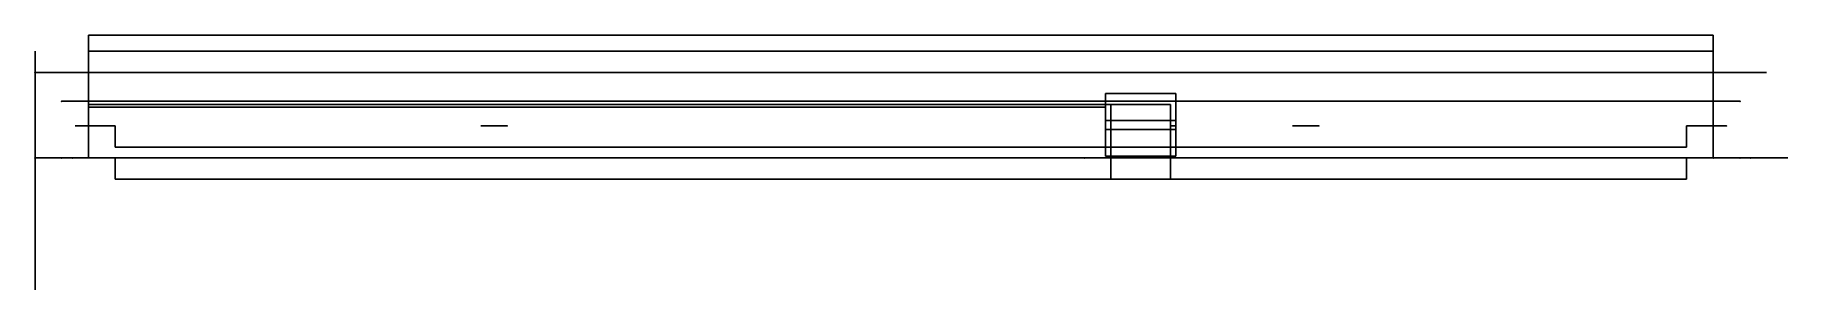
# Model space of a CAD drawing. Header units: centimetres. Extents: x 0 to 32.9, y -2.5 to 2.3.
import ezdxf

# ---------------------------------------------------------------- set-up
doc = ezdxf.new("R2010")
doc.units = ezdxf.units.CM
doc.header["$MEASUREMENT"] = 0
for name, color, linetype in [('Solid Block Case v52_1mm Switch Plate for Visualization Only', 7, 'Continuous'), ('Solid Block Case v52_1mm USB Cutout Guide', 7, 'Continuous'), ('Solid Block Case v52_1mm v1 Bottom Extrude Face', 7, 'Continuous'), ('Solid Block Case v52_1mm v1 Drill Holes', 7, 'Continuous'), ('Solid Block Case v52_1mm v1 Margin Case Base', 7, 'Continuous'), ('Solid Block Case v52_1mm v1 Overhang', 7, 'Continuous'), ('Solid Block Case v52_1mm v1 Side Profile Cut Faces', 7, 'Continuous'), ('Solid Block Case v52_1mm v1 USB Cutout Face', 7, 'Continuous'), ('Solid Block Case v52_1mm v2 Basket Case', 7, 'Continuous'), ('Solid Block Case v52_1mm v2 USB Cutout Face', 7, 'Continuous'), ('Solid Block Case v52_3mm Bottom Extrude Face', 7, 'Continuous'), ('Solid Block Case v52_3mm Margin Case Base', 7, 'Continuous'), ('Solid Block Case v52_3mm Side Profile Cut Faces', 7, 'Continuous'), ('Solid Block Case v52_Case Bottom', 7, 'Continuous'), ('Solid Block Case v52_PCB Outline W USB', 7, 'Continuous'), ('Solid Block Case v52_Sketch34', 7, 'Continuous'), ('Solid Block Case v52_Switch Plate', 7, 'Continuous'), ('Solid Block Case v52_TopPlate', 7, 'Continuous'), ('Top Plate_Sketch1', 7, 'Continuous')]:
    doc.layers.add(name, color=color, linetype=linetype)

# ---------------------------------------------------------------- blocks, each defined once
blk = doc.blocks.new('TopPlate')
at = {"layer": 'Top Plate_Sketch1'}
blk.add_point((0, 0), dxfattribs=at)

msp = doc.modelspace()

# ---------------------------------------------------------------- linework, layer by layer
at = {"layer": 'Solid Block Case v52_1mm Switch Plate for Visualization Only'}
for p, q in [((0.5, 1.06, -1), (0.5, 1.06, -16.2875)), ((31.48, 1.06, -16.7875), (1, 1.06, -16.7875)), ((1, 1.06, -0.5), (31.48, 1.06, -0.5)), ((1.261965, 1.06, -15.5608), (2.66192, 1.06, -15.5608)), ((1.261965, 1.06, -11.30338), (1.261965, 1.06, -12.7033)), ((1.261965, 1.06, -14.1609), (1.261965, 1.06, -15.5608)), ((1.261965, 1.06, -9.39838), (1.261965, 1.06, -10.79831)), ((2.66192, 1.06, -14.1609), (1.261965, 1.06, -14.1609)), ((2.66192, 1.06, -9.39838), (1.261965, 1.06, -9.39838)), ((2.66192, 1.06, -11.30338), (1.261965, 1.06, -11.30338)), ((1.261965, 1.06, -12.7033), (2.66192, 1.06, -12.7033)), ((1.261965, 1.06, -10.79831), (2.66192, 1.06, -10.79831)), ((2.90004, 1.06, -1.778364), (1.500091, 1.06, -1.778364)), ((1.500091, 1.06, -3.17831), (2.90004, 1.06, -3.17831)), ((1.500091, 1.06, -1.778364), (1.500091, 1.06, -3.17831)), ((1.542533, 1.06, -4.33338), (1.62508, 1.06, -4.33338)), ((1.542533, 1.06, -4.61326), (1.542533, 1.06, -4.33338)), ((1.62508, 1.06, -4.61326), (1.542533, 1.06, -4.61326)), ((1.62508, 1.06, -3.70638), (1.797609, 1.06, -3.70638)), ((1.62508, 1.06, -4.93628), (1.62508, 1.06, -4.61326)), ((2.30004, 1.06, -4.93628), (1.62508, 1.06, -4.93628)), ((1.62508, 1.06, -4.33338), (1.62508, 1.06, -3.70638)), ((1.738216, 1.06, -8.89331), (3.13817, 1.06, -8.89331)), ((1.738216, 1.06, -7.49338), (1.738216, 1.06, -8.89331)), ((3.13817, 1.06, -7.49338), (1.738216, 1.06, -7.49338)), ((1.797609, 1.06, -3.70638), (1.797609, 1.06, -3.58635)), ((1.797609, 1.06, -3.58635), (2.12751, 1.06, -3.58635)), ((3.37629, 1.06, -5.58838), (1.976203, 1.06, -5.58838)), ((1.976203, 1.06, -6.98831), (3.37629, 1.06, -6.98831)), ((1.976203, 1.06, -5.58838), (1.976203, 1.06, -6.98831)), ((2.12751, 1.06, -3.58635), (2.12751, 1.06, -3.70638)), ((2.12751, 1.06, -3.70638), (2.30004, 1.06, -3.70638)), ((2.30004, 1.06, -4.15327), (2.45259, 1.06, -4.15327)), ((2.30004, 1.06, -4.61326), (2.30004, 1.06, -4.93628)), ((2.30004, 1.06, -3.70638), (2.30004, 1.06, -4.15327)), ((2.45259, 1.06, -4.61326), (2.30004, 1.06, -4.61326)), ((2.45259, 1.06, -3.68336), (3.85254, 1.06, -3.68336)), ((2.45259, 1.06, -4.15327), (2.45259, 1.06, -3.68336)), ((3.85254, 1.06, -5.0833), (2.45259, 1.06, -5.0833)), ((2.45259, 1.06, -5.0833), (2.45259, 1.06, -4.61326)), ((2.66192, 1.06, -15.5608), (2.66192, 1.06, -14.1609)), ((2.66192, 1.06, -10.79831), (2.66192, 1.06, -9.39838)), ((2.66192, 1.06, -12.7033), (2.66192, 1.06, -11.30338)), ((2.90004, 1.06, -3.17831), (2.90004, 1.06, -1.778364)), ((3.13817, 1.06, -8.89331), (3.13817, 1.06, -7.49338)), ((3.16697, 1.06, -9.39838), (3.16697, 1.06, -10.79831)), ((4.5669, 1.06, -14.1609), (3.16697, 1.06, -14.1609)), ((4.5669, 1.06, -11.30338), (3.16697, 1.06, -11.30338)), ((3.16697, 1.06, -14.1609), (3.16697, 1.06, -15.5608)), ((4.5669, 1.06, -9.39838), (3.16697, 1.06, -9.39838)), ((3.16697, 1.06, -10.79831), (4.5669, 1.06, -10.79831)), ((3.16697, 1.06, -11.30338), (3.16697, 1.06, -12.7033)), ((3.16697, 1.06, -15.5608), (4.5669, 1.06, -15.5608)), ((3.16697, 1.06, -12.7033), (4.5669, 1.06, -12.7033)), ((3.37629, 1.06, -6.98831), (3.37629, 1.06, -5.58838)), ((3.85254, 1.06, -4.15327), (4.00509, 1.06, -4.15327)), ((3.85254, 1.06, -4.61326), (3.85254, 1.06, -5.0833)), ((4.00509, 1.06, -4.61326), (3.85254, 1.06, -4.61326)), ((3.85254, 1.06, -3.68336), (3.85254, 1.06, -4.15327)), ((3.8812, 1.06, -3.17831), (5.28128, 1.06, -3.17831)), ((3.8812, 1.06, -1.778364), (3.8812, 1.06, -3.17831)), ((5.28128, 1.06, -1.778364), (3.8812, 1.06, -1.778364)), ((4.00509, 1.06, -3.70638), (4.17748, 1.06, -3.70638)), ((4.00509, 1.06, -4.15327), (4.00509, 1.06, -3.70638)), ((4.68004, 1.06, -4.93628), (4.00509, 1.06, -4.93628)), ((4.00509, 1.06, -4.93628), (4.00509, 1.06, -4.61326)), ((4.11947, 1.06, -7.49338), (4.11947, 1.06, -8.89331)), ((4.11947, 1.06, -8.89331), (5.5194, 1.06, -8.89331)), ((5.5194, 1.06, -7.49338), (4.11947, 1.06, -7.49338)), ((4.17748, 1.06, -3.58635), (4.50752, 1.06, -3.58635)), ((4.17748, 1.06, -3.70638), (4.17748, 1.06, -3.58635)), ((4.50752, 1.06, -3.58635), (4.50752, 1.06, -3.70638)), ((4.50752, 1.06, -3.70638), (4.68004, 1.06, -3.70638)), ((4.5669, 1.06, -12.7033), (4.5669, 1.06, -11.30338)), ((4.5669, 1.06, -15.5608), (4.5669, 1.06, -14.1609)), ((4.5669, 1.06, -10.79831), (4.5669, 1.06, -9.39838)), ((4.59572, 1.06, -5.58838), (4.59572, 1.06, -6.98831)), ((5.99565, 1.06, -5.58838), (4.59572, 1.06, -5.58838)), ((4.59572, 1.06, -6.98831), (5.99565, 1.06, -6.98831)), ((4.76259, 1.06, -4.61326), (4.68004, 1.06, -4.61326)), ((4.68004, 1.06, -4.33338), (4.76259, 1.06, -4.33338)), ((4.68004, 1.06, -4.61326), (4.68004, 1.06, -4.93628)), ((4.68004, 1.06, -3.70638), (4.68004, 1.06, -4.33338)), ((4.76259, 1.06, -4.33338), (4.76259, 1.06, -4.61326)), ((6.4719, 1.06, -11.30338), (5.07197, 1.06, -11.30338)), ((5.07197, 1.06, -11.30338), (5.07197, 1.06, -12.7033)), ((5.07197, 1.06, -14.1609), (5.07197, 1.06, -15.5608)), ((5.07197, 1.06, -15.5608), (6.4719, 1.06, -15.5608)), ((5.07197, 1.06, -12.7033), (6.4719, 1.06, -12.7033)), ((5.07197, 1.06, -9.39838), (5.07197, 1.06, -10.79831)), ((6.4719, 1.06, -14.1609), (5.07197, 1.06, -14.1609)), ((5.07197, 1.06, -10.79831), (6.4719, 1.06, -10.79831)), ((6.4719, 1.06, -9.39838), (5.07197, 1.06, -9.39838)), ((5.28128, 1.06, -3.17831), (5.28128, 1.06, -1.778364)), ((5.5194, 1.06, -8.89331), (5.5194, 1.06, -7.49338)), ((6.94815, 1.06, -3.68336), (5.54822, 1.06, -3.68336)), ((5.54822, 1.06, -5.0833), (6.94815, 1.06, -5.0833)), ((5.54822, 1.06, -3.68336), (5.54822, 1.06, -5.0833)), ((5.99565, 1.06, -6.98831), (5.99565, 1.06, -5.58838)), ((6.02447, 1.06, -7.49338), (6.02447, 1.06, -8.89331)), ((7.4244, 1.06, -7.49338), (6.02447, 1.06, -7.49338)), ((6.02447, 1.06, -8.89331), (7.4244, 1.06, -8.89331)), ((6.2626, 1.06, -1.778364), (6.2626, 1.06, -3.17831)), ((7.66253, 1.06, -1.778364), (6.2626, 1.06, -1.778364)), ((6.2626, 1.06, -3.17831), (7.66253, 1.06, -3.17831)), ((6.4719, 1.06, -15.5608), (6.4719, 1.06, -14.1609)), ((6.4719, 1.06, -12.7033), (6.4719, 1.06, -11.30338)), ((6.4719, 1.06, -10.79831), (6.4719, 1.06, -9.39838)), ((7.90065, 1.06, -5.58838), (6.50072, 1.06, -5.58838)), ((6.50072, 1.06, -6.98831), (7.90065, 1.06, -6.98831)), ((6.50072, 1.06, -5.58838), (6.50072, 1.06, -6.98831)), ((6.94815, 1.06, -5.0833), (6.94815, 1.06, -3.68336)), ((6.97697, 1.06, -11.30338), (6.97697, 1.06, -12.7033)), ((8.3769, 1.06, -9.39838), (6.97697, 1.06, -9.39838)), ((6.97697, 1.06, -9.39838), (6.97697, 1.06, -10.79831)), ((6.97697, 1.06, -14.1609), (6.97697, 1.06, -15.5608)), ((6.97697, 1.06, -15.5608), (8.3769, 1.06, -15.5608)), ((8.3769, 1.06, -14.1609), (6.97697, 1.06, -14.1609)), ((6.97697, 1.06, -10.79831), (8.3769, 1.06, -10.79831)), ((8.3769, 1.06, -11.30338), (6.97697, 1.06, -11.30338)), ((6.97697, 1.06, -12.7033), (8.3769, 1.06, -12.7033)), ((7.4244, 1.06, -8.89331), (7.4244, 1.06, -7.49338)), ((7.45322, 1.06, -3.68336), (7.45322, 1.06, -5.0833)), ((8.85315, 1.06, -3.68336), (7.45322, 1.06, -3.68336)), ((7.45322, 1.06, -5.0833), (8.85315, 1.06, -5.0833)), ((7.66253, 1.06, -3.17831), (7.66253, 1.06, -1.778364)), ((7.90065, 1.06, -6.98831), (7.90065, 1.06, -5.58838)), ((7.92947, 1.06, -7.49338), (7.92947, 1.06, -8.89331)), ((9.3294, 1.06, -7.49338), (7.92947, 1.06, -7.49338)), ((7.92947, 1.06, -8.89331), (9.3294, 1.06, -8.89331)), ((8.3769, 1.06, -15.5608), (8.3769, 1.06, -14.1609)), ((8.3769, 1.06, -10.79831), (8.3769, 1.06, -9.39838)), ((8.3769, 1.06, -12.7033), (8.3769, 1.06, -11.30338)), ((9.80565, 1.06, -5.58838), (8.40572, 1.06, -5.58838)), ((8.40572, 1.06, -6.98831), (9.80565, 1.06, -6.98831)), ((8.40572, 1.06, -5.58838), (8.40572, 1.06, -6.98831)), ((8.7687, 1.06, -2.7084), (8.68629, 1.06, -2.7084)), ((8.68629, 1.06, -2.428384), (8.7687, 1.06, -2.428384)), ((8.68629, 1.06, -2.7084), (8.68629, 1.06, -2.428384)), ((8.7687, 1.06, -1.801377), (8.9412, 1.06, -1.801377)), ((9.44381, 1.06, -3.03128), (8.7687, 1.06, -3.03128)), ((8.7687, 1.06, -3.03128), (8.7687, 1.06, -2.7084)), ((8.7687, 1.06, -2.428384), (8.7687, 1.06, -1.801377)), ((8.85315, 1.06, -5.0833), (8.85315, 1.06, -3.68336)), ((10.2819, 1.06, -14.1609), (8.88197, 1.06, -14.1609)), ((10.2819, 1.06, -11.30338), (8.88197, 1.06, -11.30338)), ((8.88197, 1.06, -14.1609), (8.88197, 1.06, -15.5608)), ((8.88197, 1.06, -15.5608), (10.2819, 1.06, -15.5608)), ((8.88197, 1.06, -11.30338), (8.88197, 1.06, -12.7033)), ((8.88197, 1.06, -10.79831), (10.2819, 1.06, -10.79831)), ((8.88197, 1.06, -9.39838), (8.88197, 1.06, -10.79831)), ((10.2819, 1.06, -9.39838), (8.88197, 1.06, -9.39838)), ((8.88197, 1.06, -12.7033), (10.2819, 1.06, -12.7033)), ((8.9412, 1.06, -1.68135), (9.27126, 1.06, -1.68135)), ((8.9412, 1.06, -1.801377), (8.9412, 1.06, -1.68135)), ((9.27126, 1.06, -1.801377), (9.44381, 1.06, -1.801377)), ((9.27126, 1.06, -1.68135), (9.27126, 1.06, -1.801377)), ((9.3294, 1.06, -8.89331), (9.3294, 1.06, -7.49338)), ((9.35822, 1.06, -3.68336), (9.35822, 1.06, -5.0833)), ((9.35822, 1.06, -5.0833), (10.75815, 1.06, -5.0833)), ((10.75815, 1.06, -3.68336), (9.35822, 1.06, -3.68336)), ((13.4062, 1.06, -2.7084), (9.44381, 1.06, -2.7084)), ((9.44381, 1.06, -2.248273), (13.4062, 1.06, -2.248273)), ((9.44381, 1.06, -1.801377), (9.44381, 1.06, -2.248273)), ((9.44381, 1.06, -2.7084), (9.44381, 1.06, -3.03128)), ((9.80565, 1.06, -6.98831), (9.80565, 1.06, -5.58838)), ((11.2344, 1.06, -7.49338), (9.83447, 1.06, -7.49338)), ((9.83447, 1.06, -7.49338), (9.83447, 1.06, -8.89331)), ((9.83447, 1.06, -8.89331), (11.2344, 1.06, -8.89331)), ((10.2819, 1.06, -12.7033), (10.2819, 1.06, -11.30338)), ((10.2819, 1.06, -10.79831), (10.2819, 1.06, -9.39838)), ((10.2819, 1.06, -15.5608), (10.2819, 1.06, -14.1609)), ((11.7107, 1.06, -5.58838), (10.31072, 1.06, -5.58838)), ((10.31072, 1.06, -6.98831), (11.7107, 1.06, -6.98831)), ((10.31072, 1.06, -5.58838), (10.31072, 1.06, -6.98831)), ((10.75815, 1.06, -5.0833), (10.75815, 1.06, -3.68336)), ((12.1869, 1.06, -14.1609), (10.78683, 1.06, -14.1609)), ((12.1869, 1.06, -11.30338), (10.78683, 1.06, -11.30338)), ((10.78683, 1.06, -9.39838), (10.78683, 1.06, -10.79831)), ((10.78683, 1.06, -10.79831), (12.1869, 1.06, -10.79831)), ((10.78683, 1.06, -15.5608), (12.1869, 1.06, -15.5608)), ((10.78683, 1.06, -12.7033), (12.1869, 1.06, -12.7033)), ((10.78683, 1.06, -14.1609), (10.78683, 1.06, -15.5608)), ((12.1869, 1.06, -9.39838), (10.78683, 1.06, -9.39838)), ((10.78683, 1.06, -11.30338), (10.78683, 1.06, -12.7033)), ((11.2344, 1.06, -8.89331), (11.2344, 1.06, -7.49338)), ((11.2632, 1.06, -3.68336), (11.2632, 1.06, -5.0833)), ((12.6632, 1.06, -3.68336), (11.2632, 1.06, -3.68336)), ((11.2632, 1.06, -5.0833), (12.6632, 1.06, -5.0833)), ((11.7107, 1.06, -6.98831), (11.7107, 1.06, -5.58838)), ((11.7395, 1.06, -8.89331), (13.1394, 1.06, -8.89331)), ((13.1394, 1.06, -7.49338), (11.7395, 1.06, -7.49338)), ((11.7395, 1.06, -7.49338), (11.7395, 1.06, -8.89331)), ((12.1869, 1.06, -10.79831), (12.1869, 1.06, -9.39838)), ((12.1869, 1.06, -15.5608), (12.1869, 1.06, -14.1609)), ((12.1869, 1.06, -12.7033), (12.1869, 1.06, -11.30338)), ((12.2157, 1.06, -6.98831), (13.6157, 1.06, -6.98831)), ((12.2157, 1.06, -5.58838), (12.2157, 1.06, -6.98831)), ((13.6157, 1.06, -5.58838), (12.2157, 1.06, -5.58838)), ((12.6632, 1.06, -5.0833), (12.6632, 1.06, -3.68336)), ((12.6918, 1.06, -15.5608), (14.0919, 1.06, -15.5608)), ((14.0919, 1.06, -14.1609), (12.6918, 1.06, -14.1609)), ((12.6918, 1.06, -9.39838), (12.6918, 1.06, -10.79831)), ((12.6918, 1.06, -12.7033), (14.0919, 1.06, -12.7033)), ((14.0919, 1.06, -9.39838), (12.6918, 1.06, -9.39838)), ((12.6918, 1.06, -11.30338), (12.6918, 1.06, -12.7033)), ((12.6918, 1.06, -10.79831), (14.0919, 1.06, -10.79831)), ((14.0919, 1.06, -11.30338), (12.6918, 1.06, -11.30338)), ((12.6918, 1.06, -14.1609), (12.6918, 1.06, -15.5608)), ((13.1394, 1.06, -8.89331), (13.1394, 1.06, -7.49338)), ((13.1682, 1.06, -5.0833), (14.5682, 1.06, -5.0833)), ((14.5682, 1.06, -3.68336), (13.1682, 1.06, -3.68336)), ((13.1682, 1.06, -3.68336), (13.1682, 1.06, -5.0833)), ((14.8063, 1.06, -3.17831), (13.4062, 1.06, -3.17831)), ((13.4062, 1.06, -3.17831), (13.4062, 1.06, -2.7084)), ((13.4062, 1.06, -1.778364), (14.8063, 1.06, -1.778364)), ((13.4062, 1.06, -2.248273), (13.4062, 1.06, -1.778364)), ((13.6157, 1.06, -6.98831), (13.6157, 1.06, -5.58838)), ((15.0444, 1.06, -7.49338), (13.6445, 1.06, -7.49338)), ((13.6445, 1.06, -8.89331), (15.0444, 1.06, -8.89331)), ((13.6445, 1.06, -7.49338), (13.6445, 1.06, -8.89331)), ((14.0919, 1.06, -12.7033), (14.0919, 1.06, -11.30338)), ((14.0919, 1.06, -10.79831), (14.0919, 1.06, -9.39838)), ((14.0919, 1.06, -15.5608), (14.0919, 1.06, -14.1609)), ((15.5207, 1.06, -5.58838), (14.1207, 1.06, -5.58838)), ((14.1207, 1.06, -6.98831), (15.5207, 1.06, -6.98831)), ((14.1207, 1.06, -5.58838), (14.1207, 1.06, -6.98831)), ((14.5682, 1.06, -5.0833), (14.5682, 1.06, -3.68336)), ((15.9969, 1.06, -9.39838), (14.597, 1.06, -9.39838)), ((14.597, 1.06, -9.39838), (14.597, 1.06, -10.79831)), ((15.9969, 1.06, -11.30338), (14.597, 1.06, -11.30338)), ((14.597, 1.06, -10.79831), (15.9969, 1.06, -10.79831)), ((15.9969, 1.06, -14.1609), (14.597, 1.06, -14.1609)), ((14.597, 1.06, -11.30338), (14.597, 1.06, -12.7033)), ((14.597, 1.06, -12.7033), (15.9969, 1.06, -12.7033)), ((14.597, 1.06, -14.1609), (14.597, 1.06, -15.5608)), ((14.597, 1.06, -15.5608), (15.9969, 1.06, -15.5608)), ((18.7687, 1.06, -2.7084), (14.8063, 1.06, -2.7084)), ((14.8063, 1.06, -2.248273), (18.7687, 1.06, -2.248273)), ((14.8063, 1.06, -1.778364), (14.8063, 1.06, -2.248273)), ((14.8063, 1.06, -2.7084), (14.8063, 1.06, -3.17831)), ((15.0444, 1.06, -8.89331), (15.0444, 1.06, -7.49338)), ((15.0732, 1.06, -5.0833), (16.4732, 1.06, -5.0833)), ((16.4732, 1.06, -3.68336), (15.0732, 1.06, -3.68336)), ((15.0732, 1.06, -3.68336), (15.0732, 1.06, -5.0833)), ((15.5207, 1.06, -6.98831), (15.5207, 1.06, -5.58838)), ((16.9494, 1.06, -7.49338), (15.5495, 1.06, -7.49338)), ((15.5495, 1.06, -8.89331), (16.9494, 1.06, -8.89331)), ((15.5495, 1.06, -7.49338), (15.5495, 1.06, -8.89331)), ((15.9969, 1.06, -15.5608), (15.9969, 1.06, -14.1609)), ((15.9969, 1.06, -12.7033), (15.9969, 1.06, -11.30338)), ((15.9969, 1.06, -10.79831), (15.9969, 1.06, -9.39838)), ((17.4257, 1.06, -5.58838), (16.0257, 1.06, -5.58838)), ((16.0257, 1.06, -6.98831), (17.4257, 1.06, -6.98831)), ((16.0257, 1.06, -5.58838), (16.0257, 1.06, -6.98831)), ((16.4732, 1.06, -5.0833), (16.4732, 1.06, -3.68336)), ((16.502, 1.06, -15.5608), (17.9019, 1.06, -15.5608)), ((16.502, 1.06, -11.30338), (16.502, 1.06, -12.7033)), ((16.502, 1.06, -9.39838), (16.502, 1.06, -10.79831)), ((16.502, 1.06, -10.79831), (17.9019, 1.06, -10.79831)), ((17.9019, 1.06, -14.1609), (16.502, 1.06, -14.1609)), ((17.9019, 1.06, -11.30338), (16.502, 1.06, -11.30338)), ((17.9019, 1.06, -9.39838), (16.502, 1.06, -9.39838)), ((16.502, 1.06, -14.1609), (16.502, 1.06, -15.5608)), ((16.502, 1.06, -12.7033), (17.9019, 1.06, -12.7033)), ((16.9494, 1.06, -8.89331), (16.9494, 1.06, -7.49338)), ((16.9782, 1.06, -3.68336), (16.9782, 1.06, -5.0833)), ((18.3782, 1.06, -3.68336), (16.9782, 1.06, -3.68336)), ((16.9782, 1.06, -5.0833), (18.3782, 1.06, -5.0833)), ((17.4257, 1.06, -6.98831), (17.4257, 1.06, -5.58838)), ((18.8544, 1.06, -7.49338), (17.4545, 1.06, -7.49338)), ((17.4545, 1.06, -8.89331), (18.8544, 1.06, -8.89331)), ((17.4545, 1.06, -7.49338), (17.4545, 1.06, -8.89331)), ((17.9019, 1.06, -10.79831), (17.9019, 1.06, -9.39838)), ((17.9019, 1.06, -12.7033), (17.9019, 1.06, -11.30338)), ((17.9019, 1.06, -15.5608), (17.9019, 1.06, -14.1609)), ((19.3307, 1.06, -5.58838), (17.9307, 1.06, -5.58838)), ((17.9307, 1.06, -6.98831), (19.3307, 1.06, -6.98831)), ((17.9307, 1.06, -5.58838), (17.9307, 1.06, -6.98831)), ((18.3782, 1.06, -5.0833), (18.3782, 1.06, -3.68336)), ((18.407, 1.06, -14.1609), (18.407, 1.06, -15.5608)), ((19.8069, 1.06, -11.30338), (18.407, 1.06, -11.30338)), ((18.407, 1.06, -9.39838), (18.407, 1.06, -10.79831)), ((18.407, 1.06, -11.30338), (18.407, 1.06, -12.7033)), ((18.407, 1.06, -15.5608), (19.8069, 1.06, -15.5608)), ((18.407, 1.06, -12.7033), (19.8069, 1.06, -12.7033)), ((18.407, 1.06, -10.79831), (19.8069, 1.06, -10.79831)), ((19.8069, 1.06, -14.1609), (18.407, 1.06, -14.1609)), ((19.8069, 1.06, -9.39838), (18.407, 1.06, -9.39838)), ((18.7687, 1.06, -2.248273), (18.7687, 1.06, -1.801377)), ((18.7687, 1.06, -3.03128), (18.7687, 1.06, -2.7084)), ((18.7687, 1.06, -1.801377), (18.9412, 1.06, -1.801377)), ((19.4438, 1.06, -3.03128), (18.7687, 1.06, -3.03128)), ((18.8544, 1.06, -8.89331), (18.8544, 1.06, -7.49338)), ((18.8832, 1.06, -3.68336), (18.8832, 1.06, -5.0833)), ((18.8832, 1.06, -5.0833), (20.2832, 1.06, -5.0833)), ((20.2832, 1.06, -3.68336), (18.8832, 1.06, -3.68336)), ((18.9412, 1.06, -1.68135), (19.2713, 1.06, -1.68135)), ((18.9412, 1.06, -1.801377), (18.9412, 1.06, -1.68135)), ((19.2713, 1.06, -1.68135), (19.2713, 1.06, -1.801377)), ((19.2713, 1.06, -1.801377), (19.4438, 1.06, -1.801377)), ((19.3307, 1.06, -6.98831), (19.3307, 1.06, -5.58838)), ((19.3595, 1.06, -7.49338), (19.3595, 1.06, -8.89331)), ((20.7594, 1.06, -7.49338), (19.3595, 1.06, -7.49338)), ((19.3595, 1.06, -8.89331), (20.7594, 1.06, -8.89331)), ((19.4438, 1.06, -2.7084), (19.4438, 1.06, -3.03128)), ((19.4438, 1.06, -1.801377), (19.4438, 1.06, -2.428384)), ((19.4438, 1.06, -2.428384), (19.5262, 1.06, -2.428384)), ((19.5262, 1.06, -2.7084), (19.4438, 1.06, -2.7084)), ((19.5262, 1.06, -2.428384), (19.5262, 1.06, -2.7084)), ((19.8069, 1.06, -15.5608), (19.8069, 1.06, -14.1609)), ((19.8069, 1.06, -10.79831), (19.8069, 1.06, -9.39838)), ((19.8069, 1.06, -12.7033), (19.8069, 1.06, -11.30338)), ((19.8357, 1.06, -6.98831), (21.2357, 1.06, -6.98831)), ((21.2357, 1.06, -5.58838), (19.8357, 1.06, -5.58838)), ((19.8357, 1.06, -5.58838), (19.8357, 1.06, -6.98831)), ((20.2832, 1.06, -5.0833), (20.2832, 1.06, -3.68336)), ((21.7119, 1.06, -1.778364), (20.312, 1.06, -1.778364)), ((20.312, 1.06, -3.17831), (21.7119, 1.06, -3.17831)), ((20.312, 1.06, -1.778364), (20.312, 1.06, -3.17831)), ((20.312, 1.06, -9.39838), (20.312, 1.06, -10.79831)), ((20.312, 1.06, -11.30338), (20.312, 1.06, -12.7033)), ((21.7119, 1.06, -9.39838), (20.312, 1.06, -9.39838)), ((20.312, 1.06, -12.7033), (21.7119, 1.06, -12.7033)), ((20.312, 1.06, -10.79831), (21.7119, 1.06, -10.79831)), ((21.7119, 1.06, -11.30338), (20.312, 1.06, -11.30338)), ((20.7594, 1.06, -8.89331), (20.7594, 1.06, -7.49338)), ((20.7882, 1.06, -5.0833), (22.1882, 1.06, -5.0833)), ((20.7882, 1.06, -3.68336), (20.7882, 1.06, -5.0833)), ((22.1882, 1.06, -3.68336), (20.7882, 1.06, -3.68336)), ((21.2357, 1.06, -6.98831), (21.2357, 1.06, -5.58838)), ((22.6644, 1.06, -7.49338), (21.2645, 1.06, -7.49338)), ((21.2645, 1.06, -7.49338), (21.2645, 1.06, -8.89331)), ((21.2645, 1.06, -8.89331), (22.6644, 1.06, -8.89331)), ((21.7119, 1.06, -3.17831), (21.7119, 1.06, -1.778364)), ((21.7119, 1.06, -12.7033), (21.7119, 1.06, -11.30338)), ((21.7119, 1.06, -10.79831), (21.7119, 1.06, -9.39838)), ((21.7407, 1.06, -6.98831), (23.1407, 1.06, -6.98831)), ((21.7407, 1.06, -5.58838), (21.7407, 1.06, -6.98831)), ((23.1407, 1.06, -5.58838), (21.7407, 1.06, -5.58838)), ((22.1882, 1.06, -5.0833), (22.1882, 1.06, -3.68336)), ((23.6169, 1.06, -1.778364), (22.217, 1.06, -1.778364)), ((22.217, 1.06, -1.778364), (22.217, 1.06, -3.17831)), ((22.217, 1.06, -3.17831), (23.6169, 1.06, -3.17831)), ((22.217, 1.06, -14.1609), (22.217, 1.06, -15.5608)), ((22.217, 1.06, -10.79831), (23.6169, 1.06, -10.79831)), ((23.6169, 1.06, -9.39838), (22.217, 1.06, -9.39838)), ((22.217, 1.06, -11.30338), (22.217, 1.06, -12.7033)), ((22.217, 1.06, -12.7033), (23.6169, 1.06, -12.7033)), ((23.6169, 1.06, -11.30338), (22.217, 1.06, -11.30338)), ((22.217, 1.06, -9.39838), (22.217, 1.06, -10.79831)), ((22.217, 1.06, -15.5608), (23.6169, 1.06, -15.5608)), ((23.6169, 1.06, -14.1609), (22.217, 1.06, -14.1609)), ((22.6644, 1.06, -8.89331), (22.6644, 1.06, -7.49338)), ((24.0932, 1.06, -3.68336), (22.6932, 1.06, -3.68336)), ((22.6932, 1.06, -3.68336), (22.6932, 1.06, -5.0833)), ((22.6932, 1.06, -5.0833), (24.0932, 1.06, -5.0833)), ((23.1407, 1.06, -6.98831), (23.1407, 1.06, -5.58838)), ((24.5694, 1.06, -7.49338), (23.1695, 1.06, -7.49338)), ((23.1695, 1.06, -7.49338), (23.1695, 1.06, -8.89331)), ((23.1695, 1.06, -8.89331), (24.5694, 1.06, -8.89331)), ((23.6169, 1.06, -3.17831), (23.6169, 1.06, -1.778364)), ((23.6169, 1.06, -10.79831), (23.6169, 1.06, -9.39838)), ((23.6169, 1.06, -12.7033), (23.6169, 1.06, -11.30338)), ((23.6169, 1.06, -15.5608), (23.6169, 1.06, -14.1609)), ((23.6457, 1.06, -6.98831), (25.0457, 1.06, -6.98831)), ((25.0457, 1.06, -5.58838), (23.6457, 1.06, -5.58838)), ((23.6457, 1.06, -5.58838), (23.6457, 1.06, -6.98831)), ((24.0932, 1.06, -5.0833), (24.0932, 1.06, -3.68336)), ((25.5219, 1.06, -1.778364), (24.122, 1.06, -1.778364)), ((24.122, 1.06, -1.778364), (24.122, 1.06, -3.17831)), ((24.122, 1.06, -3.17831), (25.5219, 1.06, -3.17831)), ((25.5219, 1.06, -11.30338), (24.122, 1.06, -11.30338)), ((24.122, 1.06, -15.5608), (25.5219, 1.06, -15.5608)), ((24.122, 1.06, -11.30338), (24.122, 1.06, -12.7033)), ((24.122, 1.06, -10.79831), (25.5219, 1.06, -10.79831)), ((24.122, 1.06, -12.7033), (25.5219, 1.06, -12.7033)), ((25.5219, 1.06, -14.1609), (24.122, 1.06, -14.1609)), ((25.5219, 1.06, -9.39838), (24.122, 1.06, -9.39838)), ((24.122, 1.06, -14.1609), (24.122, 1.06, -15.5608)), ((24.122, 1.06, -9.39838), (24.122, 1.06, -10.79831)), ((24.5694, 1.06, -8.89331), (24.5694, 1.06, -7.49338)), ((25.0457, 1.06, -6.98831), (25.0457, 1.06, -5.58838)), ((25.0745, 1.06, -7.49338), (25.0745, 1.06, -8.89331)), ((26.4744, 1.06, -7.49338), (25.0745, 1.06, -7.49338)), ((25.0745, 1.06, -8.89331), (26.4744, 1.06, -8.89331)), ((25.3126, 1.06, -3.68336), (25.3126, 1.06, -5.0833)), ((26.7125, 1.06, -3.68336), (25.3126, 1.06, -3.68336)), ((25.3126, 1.06, -5.0833), (26.7125, 1.06, -5.0833)), ((25.5219, 1.06, -3.17831), (25.5219, 1.06, -1.778364)), ((25.5219, 1.06, -10.79831), (25.5219, 1.06, -9.39838)), ((25.5219, 1.06, -12.7033), (25.5219, 1.06, -11.30338)), ((25.5219, 1.06, -15.5608), (25.5219, 1.06, -14.1609)), ((25.8313, 1.06, -6.51826), (25.8313, 1.06, -6.23837)), ((25.8313, 1.06, -6.23837), (25.9137, 1.06, -6.23837)), ((25.9137, 1.06, -6.51826), (25.8313, 1.06, -6.51826)), ((25.9137, 1.06, -5.61138), (26.0862, 1.06, -5.61138)), ((25.9137, 1.06, -6.23837), (25.9137, 1.06, -5.61138)), ((26.5888, 1.06, -6.84127), (25.9137, 1.06, -6.84127)), ((25.9137, 1.06, -6.84127), (25.9137, 1.06, -6.51826)), ((26.027, 1.06, -3.17831), (27.4269, 1.06, -3.17831)), ((26.027, 1.06, -1.778364), (26.027, 1.06, -3.17831)), ((27.4269, 1.06, -1.778364), (26.027, 1.06, -1.778364)), ((26.027, 1.06, -11.30338), (26.027, 1.06, -12.7033)), ((27.4269, 1.06, -11.30338), (26.027, 1.06, -11.30338)), ((26.027, 1.06, -14.1609), (26.027, 1.06, -15.5608)), ((26.027, 1.06, -12.7033), (27.4269, 1.06, -12.7033)), ((27.4269, 1.06, -14.1609), (26.027, 1.06, -14.1609)), ((26.027, 1.06, -15.5608), (27.4269, 1.06, -15.5608)), ((26.0694, 1.06, -10.04837), (26.152, 1.06, -10.04837)), ((26.0694, 1.06, -10.32826), (26.0694, 1.06, -10.04837)), ((26.152, 1.06, -10.32826), (26.0694, 1.06, -10.32826)), ((26.0862, 1.06, -5.49136), (26.4161, 1.06, -5.49136)), ((26.0862, 1.06, -5.61138), (26.0862, 1.06, -5.49136)), ((26.152, 1.06, -10.65127), (26.152, 1.06, -10.32826)), ((26.8269, 1.06, -10.65127), (26.152, 1.06, -10.65127)), ((26.152, 1.06, -9.42138), (26.3243, 1.06, -9.42138)), ((26.152, 1.06, -10.04837), (26.152, 1.06, -9.42138)), ((26.3243, 1.06, -9.42138), (26.3243, 1.06, -9.30136)), ((26.3243, 1.06, -9.30136), (26.6544, 1.06, -9.30136)), ((26.4161, 1.06, -5.61138), (26.5888, 1.06, -5.61138)), ((26.4161, 1.06, -5.49136), (26.4161, 1.06, -5.61138)), ((26.4744, 1.06, -8.89331), (26.4744, 1.06, -7.49338)), ((26.5888, 1.06, -6.05828), (26.7412, 1.06, -6.05828)), ((26.5888, 1.06, -5.61138), (26.5888, 1.06, -6.05828)), ((26.7412, 1.06, -6.51826), (26.5888, 1.06, -6.51826)), ((26.5888, 1.06, -6.51826), (26.5888, 1.06, -6.84127)), ((26.6544, 1.06, -9.42138), (26.8269, 1.06, -9.42138)), ((26.6544, 1.06, -9.30136), (26.6544, 1.06, -9.42138)), ((26.7125, 1.06, -5.0833), (26.7125, 1.06, -3.68336)), ((26.7412, 1.06, -6.98831), (26.7412, 1.06, -6.51826)), ((26.7412, 1.06, -6.05828), (26.7412, 1.06, -5.58838)), ((28.1413, 1.06, -6.98831), (26.7412, 1.06, -6.98831)), ((26.7412, 1.06, -5.58838), (28.1413, 1.06, -5.58838)), ((26.9795, 1.06, -10.32826), (26.8269, 1.06, -10.32826)), ((26.8269, 1.06, -9.86828), (26.9795, 1.06, -9.86828)), ((26.8269, 1.06, -10.32826), (26.8269, 1.06, -10.65127)), ((26.8269, 1.06, -9.42138), (26.8269, 1.06, -9.86828)), ((28.3794, 1.06, -10.79831), (26.9795, 1.06, -10.79831)), ((26.9795, 1.06, -9.86828), (26.9795, 1.06, -9.39838)), ((26.9795, 1.06, -10.79831), (26.9795, 1.06, -10.32826)), ((26.9795, 1.06, -9.39838), (28.3794, 1.06, -9.39838)), ((27.4269, 1.06, -3.17831), (27.4269, 1.06, -1.778364)), ((27.4269, 1.06, -12.7033), (27.4269, 1.06, -11.30338)), ((27.4269, 1.06, -15.5608), (27.4269, 1.06, -14.1609)), ((27.4557, 1.06, -7.49338), (27.4557, 1.06, -8.89331)), ((28.8557, 1.06, -7.49338), (27.4557, 1.06, -7.49338)), ((27.4557, 1.06, -8.89331), (28.8557, 1.06, -8.89331)), ((27.932, 1.06, -3.68336), (27.932, 1.06, -5.0833)), ((27.932, 1.06, -3.17831), (29.3319, 1.06, -3.17831)), ((29.3319, 1.06, -1.778364), (27.932, 1.06, -1.778364)), ((27.932, 1.06, -5.0833), (29.3319, 1.06, -5.0833)), ((27.932, 1.06, -1.778364), (27.932, 1.06, -3.17831)), ((29.3319, 1.06, -3.68336), (27.932, 1.06, -3.68336)), ((27.932, 1.06, -12.7033), (29.3319, 1.06, -12.7033)), ((27.932, 1.06, -15.5608), (29.3319, 1.06, -15.5608)), ((27.932, 1.06, -14.1609), (27.932, 1.06, -15.5608)), ((29.3319, 1.06, -11.30338), (27.932, 1.06, -11.30338)), ((27.932, 1.06, -11.30338), (27.932, 1.06, -12.7033)), ((29.3319, 1.06, -14.1609), (27.932, 1.06, -14.1609)), ((28.1413, 1.06, -6.51826), (28.1413, 1.06, -6.98831)), ((28.1413, 1.06, -6.05828), (28.2937, 1.06, -6.05828)), ((28.2937, 1.06, -6.51826), (28.1413, 1.06, -6.51826)), ((28.1413, 1.06, -5.58838), (28.1413, 1.06, -6.05828)), ((28.2937, 1.06, -5.61138), (28.4662, 1.06, -5.61138)), ((28.9688, 1.06, -6.84127), (28.2937, 1.06, -6.84127)), ((28.2937, 1.06, -6.84127), (28.2937, 1.06, -6.51826)), ((28.2937, 1.06, -6.05828), (28.2937, 1.06, -5.61138)), ((28.532, 1.06, -10.32826), (28.3794, 1.06, -10.32826)), ((28.3794, 1.06, -9.86828), (28.532, 1.06, -9.86828)), ((28.3794, 1.06, -9.39838), (28.3794, 1.06, -9.86828)), ((28.3794, 1.06, -10.32826), (28.3794, 1.06, -10.79831)), ((28.4662, 1.06, -5.61138), (28.4662, 1.06, -5.49136)), ((28.4662, 1.06, -5.49136), (28.7963, 1.06, -5.49136)), ((28.532, 1.06, -9.42138), (28.7045, 1.06, -9.42138)), ((28.532, 1.06, -9.86828), (28.532, 1.06, -9.42138)), ((29.2069, 1.06, -10.65127), (28.532, 1.06, -10.65127)), ((28.532, 1.06, -10.65127), (28.532, 1.06, -10.32826)), ((28.7045, 1.06, -9.30136), (29.0344, 1.06, -9.30136)), ((28.7045, 1.06, -9.42138), (28.7045, 1.06, -9.30136)), ((28.7963, 1.06, -5.49136), (28.7963, 1.06, -5.61138)), ((28.7963, 1.06, -5.61138), (28.9688, 1.06, -5.61138)), ((28.8557, 1.06, -8.89331), (28.8557, 1.06, -7.49338)), ((29.0512, 1.06, -6.51826), (28.9688, 1.06, -6.51826)), ((28.9688, 1.06, -5.61138), (28.9688, 1.06, -6.23837)), ((28.9688, 1.06, -6.51826), (28.9688, 1.06, -6.84127)), ((28.9688, 1.06, -6.23837), (29.0512, 1.06, -6.23837)), ((29.0344, 1.06, -9.42138), (29.2069, 1.06, -9.42138)), ((29.0344, 1.06, -9.30136), (29.0344, 1.06, -9.42138)), ((29.0512, 1.06, -6.23837), (29.0512, 1.06, -6.51826)), ((29.2069, 1.06, -10.04837), (29.2895, 1.06, -10.04837)), ((29.2069, 1.06, -10.32826), (29.2069, 1.06, -10.65127)), ((29.2069, 1.06, -9.42138), (29.2069, 1.06, -10.04837)), ((29.2895, 1.06, -10.32826), (29.2069, 1.06, -10.32826)), ((29.2895, 1.06, -10.04837), (29.2895, 1.06, -10.32826)), ((29.3319, 1.06, -3.17831), (29.3319, 1.06, -1.778364)), ((29.3319, 1.06, -5.0833), (29.3319, 1.06, -3.68336)), ((29.3319, 1.06, -15.5608), (29.3319, 1.06, -14.1609)), ((29.3319, 1.06, -12.7033), (29.3319, 1.06, -11.30338)), ((31.2369, 1.06, -1.778364), (29.837, 1.06, -1.778364)), ((31.2369, 1.06, -5.58838), (29.837, 1.06, -5.58838)), ((29.837, 1.06, -5.58838), (29.837, 1.06, -6.98831)), ((29.837, 1.06, -3.68336), (29.837, 1.06, -5.0833)), ((29.837, 1.06, -5.0833), (31.2369, 1.06, -5.0833)), ((31.2369, 1.06, -3.68336), (29.837, 1.06, -3.68336)), ((29.837, 1.06, -3.17831), (31.2369, 1.06, -3.17831)), ((29.837, 1.06, -1.778364), (29.837, 1.06, -3.17831)), ((29.837, 1.06, -7.49338), (29.837, 1.06, -8.89331)), ((29.837, 1.06, -8.89331), (31.2369, 1.06, -8.89331)), ((31.2369, 1.06, -7.49338), (29.837, 1.06, -7.49338)), ((29.837, 1.06, -6.98831), (31.2369, 1.06, -6.98831)), ((29.837, 1.06, -15.5608), (31.2369, 1.06, -15.5608)), ((31.2369, 1.06, -14.1609), (29.837, 1.06, -14.1609)), ((31.2369, 1.06, -11.30338), (29.837, 1.06, -11.30338)), ((29.837, 1.06, -12.7033), (31.2369, 1.06, -12.7033)), ((29.837, 1.06, -9.39838), (29.837, 1.06, -10.79831)), ((29.837, 1.06, -11.30338), (29.837, 1.06, -12.7033)), ((31.2369, 1.06, -9.39838), (29.837, 1.06, -9.39838)), ((29.837, 1.06, -10.79831), (31.2369, 1.06, -10.79831)), ((29.837, 1.06, -14.1609), (29.837, 1.06, -15.5608)), ((31.2369, 1.06, -3.17831), (31.2369, 1.06, -1.778364)), ((31.2369, 1.06, -5.0833), (31.2369, 1.06, -3.68336)), ((31.2369, 1.06, -6.98831), (31.2369, 1.06, -5.58838)), ((31.2369, 1.06, -15.5608), (31.2369, 1.06, -14.1609)), ((31.2369, 1.06, -8.89331), (31.2369, 1.06, -7.49338)), ((31.2369, 1.06, -10.79831), (31.2369, 1.06, -9.39838)), ((31.2369, 1.06, -12.7033), (31.2369, 1.06, -11.30338)), ((31.98, 1.06, -1), (31.98, 1.06, -16.2875))]:
    msp.add_line(p, q, dxfattribs=at)
at = {"layer": 'Solid Block Case v52_1mm Switch Plate for Visualization Only', "extrusion": (0, 1, 0)}
for centre in [(-1, -1, 1.06), (-1, -16.2875, 1.06), (-8.64528, -9.171415, 1.06), (-23.86945, -9.171415, 1.06), (-31.48, -16.2875, 1.06), (-31.48, -1, 1.06)]:
    msp.add_circle(centre, 0.125, dxfattribs=at)
for centre, start, end in [((-1, -1, 1.06), 360, 90), ((-1, -16.2875, 1.06), 270, 0), ((-31.48, -1, 1.06), 90, 180), ((-31.48, -16.2875, 1.06), 180, 270)]:
    msp.add_arc(centre, 0.5, start, end, dxfattribs=at)
at = {"layer": 'Solid Block Case v52_1mm Switch Plate for Visualization Only'}
for p in [(0.5, 1.06, -0.5), (0.5, 1.06, -0.5), (0.5, 1.06, -16.7875), (0.5, 1.06, -0.5), (31.98, 1.06, -0.5), (0, 0)]:
    msp.add_point(p, dxfattribs=at)
at = {"layer": 'Solid Block Case v52_1mm USB Cutout Guide'}
for p, q in [((0.5, 0, -1), (0.5, 0, -16.2875)), ((1, 0, -0.5), (31.48, 0, -0.5)), ((1, 0, -16.7875), (20.03, 0, -16.7875)), ((21.3, 0, -17.0875), (20.18, 0, -17.0875)), ((20.18, 0, -17.0875), (20.18, 0, -16.9375)), ((21.3, 0, -16.9375), (21.3, 0, -17.0875)), ((31.48, 0, -16.7875), (21.45, 0, -16.7875)), ((31.98, 0, -1), (31.98, 0, -16.2875))]:
    msp.add_line(p, q, dxfattribs=at)
at = {"layer": 'Solid Block Case v52_1mm USB Cutout Guide', "extrusion": (0, 1, 0)}
for centre, radius, start, end in [((-1, -16.2875), 0.5, 270, 0), ((-1, -1), 0.5, 360, 90), ((-20.03, -16.9375), 0.15, 90, 180), ((-21.45, -16.9375), 0.15, 360, 90), ((-31.48, -1), 0.5, 90, 180), ((-31.48, -16.2875), 0.5, 180, 270)]:
    msp.add_arc(centre, radius, start, end, dxfattribs=at)
at = {"layer": 'Solid Block Case v52_1mm USB Cutout Guide'}
for p in [(0, 0), (0.5, 0, -0.5), (0.5, 0, -0.5), (0.5, 0, -0.5), (0.5, 0, -0.5), (20.18, 0, -16.7875)]:
    msp.add_point(p, dxfattribs=at)
at = {"layer": 'Solid Block Case v52_1mm v1 Bottom Extrude Face'}
for p, q in [((0, 0), (32.48, 0)), ((0, 0, -17.2875), (0, 0)), ((32.48, 0, -17.2875), (0, 0, -17.2875)), ((0, 0), (0, 0, -2.7)), ((0, 0, -11.2875), (32.48, 0, -11.2875)), ((32.48, 0), (0, 0)), ((32.48, 0, -17.2875), (0, 0, -17.2875)), ((0, 0, -17.2875), (0, 0, -11.2875)), ((0, 0, -2.7), (32.48, 0, -2.7)), ((32.48, 0, -2.7), (32.48, 0)), ((32.48, 0), (32.48, 0, -17.2875)), ((32.48, 0, -11.2875), (32.48, 0, -17.2875))]:
    msp.add_line(p, q, dxfattribs=at)
msp.add_point((0, 0), dxfattribs=at)
at = {"layer": 'Solid Block Case v52_1mm v1 Drill Holes', "extrusion": (0, 1, 0)}
for centre in [(-1, -16.2875, 0.6), (-1, -1, 0.6), (-8.61055, -8.116085, 0.6), (-23.83472, -8.116085, 0.6), (-31.48, -1, 0.6), (-31.48, -16.2875, 0.6)]:
    msp.add_circle(centre, 0.25, dxfattribs=at)
at = {"layer": 'Solid Block Case v52_1mm v1 Drill Holes'}
msp.add_point((0, 0), dxfattribs=at)
at = {"layer": 'Solid Block Case v52_1mm v1 Margin Case Base'}
for p, q in [((0, 0), (32.48, 0)), ((1, 0, -17.2875), (0, 0, -17.2875)), ((0, 0, -17.2875), (0, 0)), ((0.4, 0, -1), (0.4, 0, -16.2875)), ((8.64528, 0, -9.171415), (0.4, 0, -9.171415)), ((0.5, 0, -1), (0.5, 0, -16.2875)), ((0.5, 0, -15.822483), (1.5, 0, -15.822483)), ((31.48, 0, -16.8875), (1, 0, -16.8875)), ((1, 0, -0.5), (31.48, 0, -0.5)), ((1, 0, -0.4), (31.48, 0, -0.4)), ((1, 0, -16.7875), (1.5, 0, -16.7875)), ((31.48, 0, -17.2875), (1, 0, -17.2875)), ((1.5, 0, -11.7875), (1.5, 0, -16.8875)), ((30.98, 0, -11.7875), (1.5, 0, -11.7875)), ((1.5, 0, -16.7875), (1.5, 0, -13.7875)), ((1.5, 0, -16.8875), (30.98, 0, -16.8875)), ((8.64528, 0, -9.171415), (8.64528, 0, -0.4)), ((23.86945, 0, -9.171415), (23.86945, 0, -0.4)), ((23.86945, 0, -9.171415), (32.08, 0, -9.171415)), ((31.98, 0, -15.701646), (30.98, 0, -15.701646)), ((31.48, 0, -16.7875), (30.98, 0, -16.7875)), ((30.98, 0, -16.8875), (30.98, 0, -11.7875)), ((30.98, 0, -16.7875), (30.98, 0, -11.7875)), ((32.48, 0, -17.2875), (31.48, 0, -17.2875)), ((31.98, 0, -1), (31.98, 0, -16.2875)), ((32.08, 0, -1), (32.08, 0, -16.2875)), ((32.48, 0, -16.2875), (32.48, 0, -17.2875)), ((32.48, 0, -1), (32.48, 0, -16.2875)), ((32.48, 0, -1), (32.48, 0))]:
    msp.add_line(p, q, dxfattribs=at)
at = {"layer": 'Solid Block Case v52_1mm v1 Margin Case Base', "extrusion": (0, 1, 0)}
for centre in [(-1, -1), (-1, -16.2875), (-8.64528, -9.171415), (-23.86945, -9.171415), (-31.48, -16.2875), (-31.48, -1)]:
    msp.add_circle(centre, 0.225, dxfattribs=at)
for centre, radius, start, end in [((-1, -16.2875), 0.6, 270, 0), ((-1, -1), 0.6, 360, 90), ((-1, -16.2875), 0.5, 270, 0), ((-1, -1), 0.5, 360, 90), ((-31.48, -16.2875), 0.5, 180, 270), ((-31.48, -1), 0.5, 90, 180), ((-31.48, -16.2875), 0.6, 180, 270), ((-31.48, -1), 0.6, 90, 180)]:
    msp.add_arc(centre, radius, start, end, dxfattribs=at)
at = {"layer": 'Solid Block Case v52_1mm v1 Margin Case Base'}
for p in [(0, 0), (0.5, 0, -0.5), (0.5, 0, -0.5), (0.5, 0, -0.5), (0.5, 0, -0.5), (0.5, 0, -16.7875), (31.98, 0, -0.5)]:
    msp.add_point(p, dxfattribs=at)
at = {"layer": 'Solid Block Case v52_1mm v1 Overhang'}
for p, q in [((0.163626, 1.6, -17.2875), (0, 1.6, -17.114276)), ((0.163626, 1.6, -17.2875), (0, 1.6, -17.114276)), ((0, 1.6), (0, 1.6, -17.114276)), ((1.0094, 1.6, -12.228186), (0, 1.6, -12.228186)), ((0, 1.6), (32.48, 1.6)), ((0, 1.6, -14.849103), (20.0595, 1.6, -14.849103)), ((0, 1.6), (32.48, 1.6)), ((0, 1.6, -17.114276), (0, 1.6)), ((32.316374, 1.6, -17.2875), (0.163626, 1.6, -17.2875)), ((0.163626, 1.6, -17.2875), (32.316374, 1.6, -17.2875)), ((0.4, 1.6, -1), (0.4, 1.6, -16.2875)), ((1, 1.6, -16.8875), (31.48, 1.6, -16.8875)), ((31.48, 1.6, -0.4), (1, 1.6, -0.4)), ((1.0094, 1.6, -1.4742), (31.4706, 1.6, -1.4742)), ((1.0094, 1.6, -12.9558), (31.4706, 1.6, -12.9558)), ((1.0094, 1.6), (1.0094, 1.6, -1.4742)), ((20.0595, 1.6, -15.8133), (1.0094, 1.6, -15.8133)), ((20.0595, 1.6, -13.9083), (1.0094, 1.6, -13.9083)), ((1.0094, 1.6, -12.9558), (1.0094, 1.6, -1.4742)), ((1.0094, 1.6, -15.8133), (1.0094, 1.6, -13.9083)), ((2.118072, 1.6, -15.8133), (2.118072, 1.6, -17.2875)), ((2.118072, 1.6, -15.8133), (2.118072, 1.6, -13.9083)), ((3.206539, 1.6, -13.9083), (3.206539, 1.6, -12.9558)), ((3.206539, 1.6, -12.9558), (3.206539, 1.6)), ((20.0595, 1.6, -14.849103), (21.9645, 1.6, -14.849103)), ((20.0595, 1.6, -15.8133), (20.0595, 1.6, -13.9083)), ((31.4706, 1.6, -13.9083), (21.9645, 1.6, -13.9083)), ((31.4706, 1.6, -15.8133), (21.9645, 1.6, -15.8133)), ((21.9645, 1.6, -13.9083), (21.9645, 1.6, -15.8133)), ((31.4706, 1.6, -13.9083), (31.4706, 1.6, -15.8133)), ((31.4706, 1.6, -1.4742), (31.4706, 1.6, -12.9558)), ((32.48, 1.6, -15.8133), (31.4706, 1.6, -15.8133)), ((32.08, 1.6, -16.2875), (32.08, 1.6, -1)), ((32.48, 1.6, -17.114276), (32.316374, 1.6, -17.2875)), ((32.48, 1.6, -17.114276), (32.316374, 1.6, -17.2875)), ((32.48, 1.6, -17.114276), (32.48, 1.6)), ((32.48, 1.6), (32.48, 1.6, -17.114276))]:
    msp.add_line(p, q, dxfattribs=at)
at = {"layer": 'Solid Block Case v52_1mm v1 Overhang', "extrusion": (0, 1, 0)}
for centre, start, end in [((-1, -16.2875, 1.6), 270, 360), ((-1, -1, 1.6), 360, 90), ((-31.48, -1, 1.6), 90, 180), ((-31.48, -16.2875, 1.6), 180, 270)]:
    msp.add_arc(centre, 0.6, start, end, dxfattribs=at)
at = {"layer": 'Solid Block Case v52_1mm v1 Overhang'}
msp.add_point((0, 1.6), dxfattribs=at)
at = {"layer": 'Solid Block Case v52_1mm v1 Side Profile Cut Faces'}
for p, q in [((0, 2), (0, 2, -17.2875)), ((0, 2, -17.2875), (0, -2.4724, -17.2875)), ((0, 0.505088), (0, 2)), ((0, -0.3861, -6.231356), (0, 0.505088)), ((0, 0.000027, -17.2875), (0, -2.355339, -16.468984)), ((0, -1.6143, -11.2875), (0, -0.3861, -11.2875)), ((0, -0.3861, -11.2875), (0, -0.3861, -6.231356)), ((0, -0.3861, -11.2875), (0, -2.04335, -14.2875)), ((0, -2.4724, -17.2875), (0, -1.6143, -11.2875))]:
    msp.add_line(p, q, dxfattribs=at)
msp.add_point((0, 0), dxfattribs=at)
at = {"layer": 'Solid Block Case v52_1mm v1 USB Cutout Face'}
for p, q in [((1, 2, -16.8875), (1, 0, -16.8875)), ((31.48, 2, -16.8875), (1, 2, -16.8875)), ((31.48, 0, -16.8875), (31.48, 2, -16.8875)), ((1, 1, -16.8875), (20.18, 1, -16.8875)), ((20.18, 1, -16.8875), (20.18, -0.4, -16.8875)), ((20.18, 1, -16.8875), (21.3, 1, -16.8875)), ((21.3, 1, -16.8875), (21.3, -0.4, -16.8875)), ((20.08, 0.03, -16.8875), (20.08, 0.7, -16.8875)), ((20.18, 0.7, -16.8875), (20.08, 0.7, -16.8875)), ((20.08, 0.7, -16.8875), (21.4, 0.7, -16.8875)), ((20.18, -0.4, -16.8875), (20.18, 0.7, -16.8875)), ((21.4, 0.7, -16.8875), (21.4, 0.03, -16.8875)), ((21.3, 0.6, -16.8875), (21.4, 0.6, -16.8875)), ((1, 0, -16.8875), (1.5, 0, -16.8875)), ((1.5, 0, -16.8875), (1.5, -0.4, -16.8875)), ((21.4, 0.03, -16.8875), (20.08, 0.03, -16.8875)), ((30.98, 0, -16.8875), (31.48, 0, -16.8875)), ((30.98, -0.4, -16.8875), (30.98, 0, -16.8875)), ((1.5, -0.4, -16.8875), (30.98, -0.4, -16.8875))]:
    msp.add_line(p, q, dxfattribs=at)
msp.add_point((0, 0, -16.8875), dxfattribs=at)
at = {"layer": 'Solid Block Case v52_1mm v2 Basket Case'}
for p, q in [((1, 0), (0, 0)), ((0, 0, -17.2875), (0, 0)), ((0, 0, -17.2875), (1, 0, -17.2875)), ((0.4, 0, -1), (0.4, 0, -16.2875)), ((0.5, 0, -1), (0.5, 0, -16.2875)), ((1.5, 0, -16.7875), (1, 0, -16.7875)), ((1, 0, -0.4), (31.48, 0, -0.4)), ((1, 0, -0.5), (31.48, 0, -0.5)), ((1, 0), (31.48, 0)), ((31.48, 0, -17.2875), (1, 0, -17.2875)), ((31.48, 0, -16.8875), (1, 0, -16.8875)), ((30.98, 0, -16.8875), (1.5, 0, -16.8875)), ((1.5, 0, -16.8875), (1.5, 0, -13.7875)), ((1.5, 0, -13.7875), (9.64528, 0, -13.7875)), ((1.5, 0, -16.7875), (1.5, 0, -13.7875)), ((9.64528, 0, -13.7875), (9.64528, 0, -6.171415)), ((9.64528, 0, -6.171415), (22.86945, 0, -6.171415)), ((22.86945, 0, -6.171415), (22.86945, 0, -13.7875)), ((22.86945, 0, -13.7875), (30.98, 0, -13.7875)), ((31.48, 0, -16.7875), (30.98, 0, -16.7875)), ((30.98, 0, -16.7875), (30.98, 0, -13.7875)), ((30.98, 0, -13.7875), (30.98, 0, -16.8875)), ((31.48, 0, -17.2875), (32.48, 0, -17.2875)), ((32.48, 0), (31.48, 0)), ((31.98, 0, -1), (31.98, 0, -16.2875)), ((32.08, 0, -1), (32.08, 0, -16.2875)), ((32.48, 0, -17.2875), (32.48, 0))]:
    msp.add_line(p, q, dxfattribs=at)
at = {"layer": 'Solid Block Case v52_1mm v2 Basket Case', "extrusion": (0, 1, 0)}
for centre, radius, start, end in [((-1, -1), 0.6, 360, 90), ((-1, -16.2875), 0.6, 270, 0), ((-1, -1), 0.5, 360, 90), ((-1, -16.2875), 0.5, 270, 0), ((-31.48, -16.2875), 0.5, 180, 270), ((-31.48, -16.2875), 0.6, 180, 270), ((-31.48, -1), 0.6, 90, 180), ((-31.48, -1), 0.5, 90, 180)]:
    msp.add_arc(centre, radius, start, end, dxfattribs=at)
at = {"layer": 'Solid Block Case v52_1mm v2 Basket Case'}
for p in [(0, 0), (0.5, 0, -0.5), (0.5, 0, -0.5), (0.5, 0, -0.5), (0.5, 0, -16.7875), (0.5, 0, -0.5), (31.98, 0, -0.5)]:
    msp.add_point(p, dxfattribs=at)
at = {"layer": 'Solid Block Case v52_1mm v2 USB Cutout Face'}
for p, q in [((1, 2.3, -16.8875), (1, 0.6, -16.8875)), ((31.48, 2.3, -16.8875), (1, 2.3, -16.8875)), ((31.48, 0.6, -16.8875), (31.48, 2.3, -16.8875)), ((20.08, 1.205, -16.8875), (20.08, 0.535, -16.8875)), ((21.4, 1.205, -16.8875), (20.08, 1.205, -16.8875)), ((21.4, 0.535, -16.8875), (21.4, 1.205, -16.8875)), ((1, 0.952605, -16.8875), (20.08, 0.952605, -16.8875)), ((1, 0.6, -16.8875), (1.5, 0.6, -16.8875)), ((1.5, 0.6, -16.8875), (1.5, 0.2, -16.8875)), ((20.08, 0.535, -16.8875), (21.4, 0.535, -16.8875)), ((20.08, 0.2, -16.8875), (20.08, 0.535, -16.8875)), ((30.98, 0.2, -16.8875), (30.98, 0.6, -16.8875)), ((30.98, 0.6, -16.8875), (31.48, 0.6, -16.8875)), ((1.5, 0.2, -16.8875), (30.98, 0.2, -16.8875))]:
    msp.add_line(p, q, dxfattribs=at)
msp.add_point((0, 0, -16.8875), dxfattribs=at)
at = {"layer": 'Solid Block Case v52_3mm Bottom Extrude Face'}
for p, q in [((32.88, 0, -17.6875), (0, 0, -17.6875)), ((0, 0, -17.6875), (0, 0)), ((32.88, 0, -11.6875), (0, 0, -11.6875)), ((0, 0), (32.88, 0)), ((32.88, 0, -3), (0, 0, -3)), ((0, 0, -3), (0, 0)), ((0, 0, -11.6875), (0, 0, -17.6875)), ((0, 0, -17.6875), (32.88, 0, -17.6875)), ((0, 0), (32.88, 0)), ((32.88, 0), (32.88, 0, -17.6875)), ((32.88, 0, -17.6875), (32.88, 0, -11.6875)), ((32.88, 0), (32.88, 0, -3))]:
    msp.add_line(p, q, dxfattribs=at)
msp.add_point((0, 0), dxfattribs=at)
at = {"layer": 'Solid Block Case v52_3mm Margin Case Base'}
for p, q in [((0, 0), (0, 0, -17.6875)), ((32.88, 0, -17.6875), (0, 0, -17.6875)), ((0, 0), (32.88, 0)), ((0.4, 0, -1.2), (0.4, 0, -16.4875)), ((1.2, 0, -0.4), (31.68, 0, -0.4)), ((31.68, 0, -17.2875), (1.2, 0, -17.2875)), ((30.48, 0, -17.2875), (2.4, 0, -17.2875)), ((2.4, 0, -17.2875), (2.4, 0, -13.7875)), ((2.4, 0, -13.7875), (30.48, 0, -13.7875)), ((2.4, 0, -17.2875), (2.4, 0, -13.7875)), ((30.48, 0, -13.7875), (30.48, 0, -17.2875)), ((30.48, 0, -17.2875), (30.48, 0, -13.7875)), ((32.48, 0, -1.2), (32.48, 0, -16.4875)), ((32.88, 0), (32.88, 0, -17.6875))]:
    msp.add_line(p, q, dxfattribs=at)
at = {"layer": 'Solid Block Case v52_3mm Margin Case Base', "extrusion": (0, 1, 0)}
for centre in [(-1.2, -16.4875), (-1.2, -1.2), (-1.2, -16.4875), (-1.2, -1.2), (-8.84528, -9.371415), (-8.84528, -9.371415), (-24.06945, -9.371415), (-24.06945, -9.371415), (-31.68, -16.4875), (-31.68, -1.2), (-31.68, -1.2), (-31.68, -16.4875)]:
    msp.add_circle(centre, 0.125, dxfattribs=at)
for centre, start, end in [((-1.2, -1.2), 360, 90), ((-1.2, -16.4875), 270, 360), ((-31.68, -1.2), 90, 180), ((-31.68, -16.4875), 180, 270)]:
    msp.add_arc(centre, 0.8, start, end, dxfattribs=at)
at = {"layer": 'Solid Block Case v52_3mm Margin Case Base'}
for p in [(0, 0), (0.7, 0, -0.7), (0.7, 0, -0.7), (0.7, 0, -0.7), (0.7, 0, -0.7), (0.7, 0, -16.9875), (0.7, 0, -0.7), (0.7, 0, -0.7), (0.7, 0, -16.9875), (0.7, 0, -0.7), (32.18, 0, -0.7), (32.18, 0, -0.7)]:
    msp.add_point(p, dxfattribs=at)
at = {"layer": 'Solid Block Case v52_3mm Side Profile Cut Faces'}
for p, q in [((0, 0), (0, 1.5)), ((0, 1.5, -17.6875), (0, -2.4724, -17.6875)), ((0, 1.5), (0, 1.5, -17.6875)), ((0, -0.419347, -3), (0, 0)), ((0, -0.007915, -17.6875), (0, -2.362463, -16.901012)), ((0, -1.633706, -11.6875), (0, -0.4193, -11.6875)), ((0, -0.4193, -11.6875), (0, -2.053053, -14.6875)), ((0, -0.4193, -3), (0, -0.419347, -3)), ((0, -0.4193, -11.6875), (0, -0.4193, -3)), ((0, -2.4724, -17.6875), (0, -1.633706, -11.6875))]:
    msp.add_line(p, q, dxfattribs=at)
msp.add_point((0, 0), dxfattribs=at)
at = {"layer": 'Solid Block Case v52_Case Bottom'}
for p, q in [((0, 0, -0.5), (0, 0, -15.7875)), ((30.98, 0, -16.2875), (0.5, 0, -16.2875)), ((0.5, 0), (30.98, 0)), ((31.48, 0, -0.5), (31.48, 0, -15.7875))]:
    msp.add_line(p, q, dxfattribs=at)
at = {"layer": 'Solid Block Case v52_Case Bottom', "extrusion": (0, 1, 0)}
for centre in [(-0.5, -15.7875), (-0.5, -0.5), (-8.14528, -8.671415), (-23.36945, -8.671415), (-30.98, -15.7875), (-30.98, -0.5)]:
    msp.add_circle(centre, 0.125, dxfattribs=at)
for centre, start, end in [((-0.5, -15.7875), 270, 360), ((-0.5, -0.5), 360, 90), ((-30.98, -15.7875), 180, 270), ((-30.98, -0.5), 90, 180)]:
    msp.add_arc(centre, 0.5, start, end, dxfattribs=at)
at = {"layer": 'Solid Block Case v52_Case Bottom'}
for p in [(0, 0), (0, 0, -16.2875), (0, 0), (0, 0), (0, 0), (31.48, 0)]:
    msp.add_point(p, dxfattribs=at)
at = {"layer": 'Solid Block Case v52_PCB Outline W USB'}
for p, q in [((0, 0, -0.5), (0, 0, -15.7875)), ((0.5, 0), (30.98, 0)), ((0.5, 0, -16.2875), (19.53, 0, -16.2875)), ((19.68, 0, -16.5875), (19.68, 0, -16.4375)), ((20.8, 0, -16.5875), (19.68, 0, -16.5875)), ((20.8, 0, -16.4375), (20.8, 0, -16.5875)), ((30.98, 0, -16.2875), (20.95, 0, -16.2875)), ((31.48, 0, -0.5), (31.48, 0, -15.7875))]:
    msp.add_line(p, q, dxfattribs=at)
at = {"layer": 'Solid Block Case v52_PCB Outline W USB', "extrusion": (0, 1, 0)}
for centre, radius, start, end in [((-0.5, -15.7875), 0.5, 270, 360), ((-0.5, -0.5), 0.5, 360, 90), ((-19.53, -16.4375), 0.15, 90, 180), ((-20.95, -16.4375), 0.15, 360, 90), ((-30.98, -15.7875), 0.5, 180, 270), ((-30.98, -0.5), 0.5, 90, 180)]:
    msp.add_arc(centre, radius, start, end, dxfattribs=at)
at = {"layer": 'Solid Block Case v52_PCB Outline W USB'}
for p in [(0, 0), (0, 0), (0, 0), (0, 0), (19.68, 0, -16.2875)]:
    msp.add_point(p, dxfattribs=at)
at = {"layer": 'Solid Block Case v52_Sketch34'}
for p, q in [((0, 0, -15.7875), (0, 0, -14.7875)), ((0, 0, -14.7875), (0.5, 0, -14.7875)), ((0.5, 0, -2.5), (0, 0, -2.5)), ((0.5, 0, -13.7875), (0, 0, -13.7875)), ((0, 0, -2.5), (0, 0, -7.64375)), ((0, 0, -8.64375), (0, 0, -13.7875)), ((0, 0, -7.64375), (0.5, 0, -7.64375)), ((0, 0, -0.5), (0, 0, -1.5)), ((0.5, 0, -8.64375), (0, 0, -8.64375)), ((0, 0, -1.5), (0.5, 0, -1.5)), ((0.5, 0), (1.5, 0)), ((0.5, 0, -16.2875), (1.5, 0, -16.2875)), ((0.5, 0, -14.7875), (0.5, 0, -13.7875)), ((0.5, 0, -1.5), (0.5, 0, -2.5)), ((0.5, 0, -7.64375), (0.5, 0, -8.64375)), ((2.16192, 0, -10.80338), (0.761965, 0, -10.80338)), ((0.761965, 0, -12.2033), (2.16192, 0, -12.2033)), ((0.761965, 0, -10.80338), (0.761965, 0, -12.2033)), ((0.761965, 0, -15.0608), (2.16192, 0, -15.0608)), ((2.16192, 0, -13.6609), (0.761965, 0, -13.6609)), ((0.761965, 0, -10.29831), (2.16192, 0, -10.29831)), ((0.761965, 0, -13.6609), (0.761965, 0, -15.0608)), ((2.16192, 0, -8.89838), (0.761965, 0, -8.89838)), ((0.761965, 0, -8.89838), (0.761965, 0, -10.29831)), ((30.7369, 0, -12.7084), (0.761965, 0, -12.7084)), ((0.761965, 0, -13.1558), (19.812, 0, -13.1558)), ((0.761965, 0, -12.7084), (0.761965, 0, -13.1558)), ((1.000091, 0, -2.67831), (2.40004, 0, -2.67831)), ((2.40004, 0, -1.278364), (1.000091, 0, -1.278364)), ((1.000091, 0, -1.278364), (1.000091, 0, -2.67831)), ((1.042533, 0, -4.11326), (1.042533, 0, -3.83338)), ((1.042533, 0, -3.83338), (1.12508, 0, -3.83338)), ((1.12508, 0, -4.11326), (1.042533, 0, -4.11326)), ((1.12508, 0, -3.83338), (1.12508, 0, -3.20638)), ((1.80004, 0, -4.43628), (1.12508, 0, -4.43628)), ((1.12508, 0, -3.20638), (1.297609, 0, -3.20638)), ((1.12508, 0, -4.43628), (1.12508, 0, -4.11326)), ((1.238216, 0, -8.39331), (2.63817, 0, -8.39331)), ((1.238216, 0, -6.99338), (1.238216, 0, -8.39331)), ((2.63817, 0, -6.99338), (1.238216, 0, -6.99338)), ((1.297609, 0, -3.20638), (1.297609, 0, -3.08635)), ((1.297609, 0, -3.08635), (1.62751, 0, -3.08635)), ((1.476203, 0, -5.08838), (1.476203, 0, -6.48831)), ((2.87629, 0, -5.08838), (1.476203, 0, -5.08838)), ((1.476203, 0, -6.48831), (2.87629, 0, -6.48831)), ((1.5, 0), (1.5, 0, -0.5)), ((1.5, 0, -0.5), (2.5, 0, -0.5)), ((1.5, 0, -16.2875), (1.5, 0, -15.7875)), ((1.5, 0, -15.7875), (2.5, 0, -15.7875)), ((1.62751, 0, -3.08635), (1.62751, 0, -3.20638)), ((1.62751, 0, -3.20638), (1.80004, 0, -3.20638)), ((1.80004, 0, -4.11326), (1.80004, 0, -4.43628)), ((1.80004, 0, -3.65327), (1.95259, 0, -3.65327)), ((1.80004, 0, -3.20638), (1.80004, 0, -3.65327)), ((1.95259, 0, -4.11326), (1.80004, 0, -4.11326)), ((1.95259, 0, -3.65327), (1.95259, 0, -3.18336)), ((3.35254, 0, -4.5833), (1.95259, 0, -4.5833)), ((1.95259, 0, -4.5833), (1.95259, 0, -4.11326)), ((1.95259, 0, -3.18336), (3.35254, 0, -3.18336)), ((2.16192, 0, -15.0608), (2.16192, 0, -13.6609)), ((2.16192, 0, -12.2033), (2.16192, 0, -10.80338)), ((2.16192, 0, -10.29831), (2.16192, 0, -8.89838)), ((2.40004, 0, -2.67831), (2.40004, 0, -1.278364)), ((2.5, 0), (8.37, 0)), ((2.5, 0, -16.2875), (8.37, 0, -16.2875)), ((2.5, 0, -0.5), (2.5, 0)), ((2.5, 0, -15.7875), (2.5, 0, -16.2875)), ((2.63817, 0, -8.39331), (2.63817, 0, -6.99338)), ((2.66697, 0, -12.2033), (4.0669, 0, -12.2033)), ((4.0669, 0, -13.6609), (2.66697, 0, -13.6609)), ((2.66697, 0, -8.89838), (2.66697, 0, -10.29831)), ((2.66697, 0, -10.29831), (4.0669, 0, -10.29831)), ((2.66697, 0, -10.80338), (2.66697, 0, -12.2033)), ((2.66697, 0, -15.0608), (4.0669, 0, -15.0608)), ((4.0669, 0, -10.80338), (2.66697, 0, -10.80338)), ((4.0669, 0, -8.89838), (2.66697, 0, -8.89838)), ((2.66697, 0, -13.6609), (2.66697, 0, -15.0608)), ((2.87629, 0, -6.48831), (2.87629, 0, -5.08838)), ((3.35254, 0, -4.11326), (3.35254, 0, -4.5833)), ((3.35254, 0, -3.18336), (3.35254, 0, -3.65327)), ((3.50509, 0, -4.11326), (3.35254, 0, -4.11326)), ((3.35254, 0, -3.65327), (3.50509, 0, -3.65327)), ((3.3812, 0, -2.67831), (4.78128, 0, -2.67831)), ((4.78128, 0, -1.278364), (3.3812, 0, -1.278364)), ((3.3812, 0, -1.278364), (3.3812, 0, -2.67831)), ((3.50509, 0, -4.43628), (3.50509, 0, -4.11326)), ((4.18004, 0, -4.43628), (3.50509, 0, -4.43628)), ((3.50509, 0, -3.65327), (3.50509, 0, -3.20638)), ((3.50509, 0, -3.20638), (3.67748, 0, -3.20638)), ((3.61947, 0, -8.39331), (5.0194, 0, -8.39331)), ((3.61947, 0, -6.99338), (3.61947, 0, -8.39331)), ((5.0194, 0, -6.99338), (3.61947, 0, -6.99338)), ((3.67748, 0, -3.08635), (4.00752, 0, -3.08635)), ((3.67748, 0, -3.20638), (3.67748, 0, -3.08635)), ((4.00752, 0, -3.08635), (4.00752, 0, -3.20638)), ((4.00752, 0, -3.20638), (4.18004, 0, -3.20638)), ((4.0669, 0, -12.2033), (4.0669, 0, -10.80338)), ((4.0669, 0, -15.0608), (4.0669, 0, -13.6609)), ((4.0669, 0, -10.29831), (4.0669, 0, -8.89838)), ((4.09572, 0, -6.48831), (5.49565, 0, -6.48831)), ((5.49565, 0, -5.08838), (4.09572, 0, -5.08838)), ((4.09572, 0, -5.08838), (4.09572, 0, -6.48831)), ((4.18004, 0, -3.20638), (4.18004, 0, -3.83338)), ((4.18004, 0, -3.83338), (4.26259, 0, -3.83338)), ((4.26259, 0, -4.11326), (4.18004, 0, -4.11326)), ((4.18004, 0, -4.11326), (4.18004, 0, -4.43628)), ((4.26259, 0, -3.83338), (4.26259, 0, -4.11326)), ((4.57197, 0, -13.6609), (4.57197, 0, -15.0608)), ((4.57197, 0, -10.80338), (4.57197, 0, -12.2033)), ((5.9719, 0, -13.6609), (4.57197, 0, -13.6609)), ((5.9719, 0, -8.89838), (4.57197, 0, -8.89838)), ((4.57197, 0, -12.2033), (5.9719, 0, -12.2033)), ((4.57197, 0, -8.89838), (4.57197, 0, -10.29831)), ((4.57197, 0, -15.0608), (5.9719, 0, -15.0608)), ((4.57197, 0, -10.29831), (5.9719, 0, -10.29831)), ((5.9719, 0, -10.80338), (4.57197, 0, -10.80338)), ((4.78128, 0, -2.67831), (4.78128, 0, -1.278364)), ((5.0194, 0, -8.39331), (5.0194, 0, -6.99338)), ((5.04822, 0, -4.5833), (6.44815, 0, -4.5833)), ((5.04822, 0, -3.18336), (5.04822, 0, -4.5833)), ((6.44815, 0, -3.18336), (5.04822, 0, -3.18336)), ((5.49565, 0, -6.48831), (5.49565, 0, -5.08838)), ((5.52447, 0, -8.39331), (6.9244, 0, -8.39331)), ((6.9244, 0, -6.99338), (5.52447, 0, -6.99338)), ((5.52447, 0, -6.99338), (5.52447, 0, -8.39331)), ((5.7626, 0, -1.278364), (5.7626, 0, -2.67831)), ((5.7626, 0, -2.67831), (7.16253, 0, -2.67831)), ((7.16253, 0, -1.278364), (5.7626, 0, -1.278364)), ((5.9719, 0, -15.0608), (5.9719, 0, -13.6609)), ((5.9719, 0, -12.2033), (5.9719, 0, -10.80338)), ((5.9719, 0, -10.29831), (5.9719, 0, -8.89838)), ((7.40065, 0, -5.08838), (6.00072, 0, -5.08838)), ((6.00072, 0, -6.48831), (7.40065, 0, -6.48831)), ((6.00072, 0, -5.08838), (6.00072, 0, -6.48831)), ((6.44815, 0, -4.5833), (6.44815, 0, -3.18336)), ((6.47697, 0, -10.80338), (6.47697, 0, -12.2033)), ((6.47697, 0, -13.6609), (6.47697, 0, -15.0608)), ((6.47697, 0, -15.0608), (7.8769, 0, -15.0608)), ((6.47697, 0, -10.29831), (7.8769, 0, -10.29831)), ((6.47697, 0, -8.89838), (6.47697, 0, -10.29831)), ((6.47697, 0, -12.2033), (7.8769, 0, -12.2033)), ((7.8769, 0, -8.89838), (6.47697, 0, -8.89838)), ((7.8769, 0, -13.6609), (6.47697, 0, -13.6609)), ((7.8769, 0, -10.80338), (6.47697, 0, -10.80338)), ((6.9244, 0, -8.39331), (6.9244, 0, -6.99338)), ((6.95322, 0, -4.5833), (8.35315, 0, -4.5833)), ((8.35315, 0, -3.18336), (6.95322, 0, -3.18336)), ((6.95322, 0, -3.18336), (6.95322, 0, -4.5833)), ((7.16253, 0, -2.67831), (7.16253, 0, -1.278364)), ((7.40065, 0, -6.48831), (7.40065, 0, -5.08838)), ((7.42947, 0, -8.39331), (8.8294, 0, -8.39331)), ((8.8294, 0, -6.99338), (7.42947, 0, -6.99338)), ((7.42947, 0, -6.99338), (7.42947, 0, -8.39331)), ((7.8769, 0, -10.29831), (7.8769, 0, -8.89838)), ((7.8769, 0, -12.2033), (7.8769, 0, -10.80338)), ((7.8769, 0, -15.0608), (7.8769, 0, -13.6609)), ((7.90572, 0, -5.08838), (7.90572, 0, -6.48831)), ((9.30565, 0, -5.08838), (7.90572, 0, -5.08838)), ((7.90572, 0, -6.48831), (9.30565, 0, -6.48831)), ((8.18629, 0, -1.928384), (8.2687, 0, -1.928384)), ((8.2687, 0, -2.2084), (8.18629, 0, -2.2084)), ((8.18629, 0, -2.2084), (8.18629, 0, -1.928384)), ((8.2687, 0, -2.53128), (8.2687, 0, -2.2084)), ((8.2687, 0, -1.301377), (8.4412, 0, -1.301377)), ((8.2687, 0, -1.928384), (8.2687, 0, -1.301377)), ((8.94381, 0, -2.53128), (8.2687, 0, -2.53128)), ((8.35315, 0, -4.5833), (8.35315, 0, -3.18336)), ((8.37, 0), (8.37, 0, -0.5)), ((8.37, 0, -0.5), (9.37, 0, -0.5)), ((8.37, 0, -15.7875), (9.37, 0, -15.7875)), ((8.37, 0, -16.2875), (8.37, 0, -15.7875)), ((8.38197, 0, -13.6609), (8.38197, 0, -15.0608)), ((8.38197, 0, -8.89838), (8.38197, 0, -10.29831)), ((8.38197, 0, -10.80338), (8.38197, 0, -12.2033)), ((8.38197, 0, -12.2033), (9.7819, 0, -12.2033)), ((9.7819, 0, -8.89838), (8.38197, 0, -8.89838)), ((9.7819, 0, -13.6609), (8.38197, 0, -13.6609)), ((9.7819, 0, -10.80338), (8.38197, 0, -10.80338)), ((8.38197, 0, -15.0608), (9.7819, 0, -15.0608)), ((8.38197, 0, -10.29831), (9.7819, 0, -10.29831)), ((8.4412, 0, -1.301377), (8.4412, 0, -1.18135)), ((8.4412, 0, -1.18135), (8.77126, 0, -1.18135)), ((8.77126, 0, -1.301377), (8.94381, 0, -1.301377)), ((8.77126, 0, -1.18135), (8.77126, 0, -1.301377)), ((8.8294, 0, -8.39331), (8.8294, 0, -6.99338)), ((8.85822, 0, -3.18336), (8.85822, 0, -4.5833)), ((10.25815, 0, -3.18336), (8.85822, 0, -3.18336)), ((8.85822, 0, -4.5833), (10.25815, 0, -4.5833)), ((8.94381, 0, -2.2084), (8.94381, 0, -2.53128)), ((8.94381, 0, -1.748273), (12.9062, 0, -1.748273)), ((12.9062, 0, -2.2084), (8.94381, 0, -2.2084)), ((8.94381, 0, -1.301377), (8.94381, 0, -1.748273)), ((9.30565, 0, -6.48831), (9.30565, 0, -5.08838)), ((9.33447, 0, -6.99338), (9.33447, 0, -8.39331)), ((9.33447, 0, -8.39331), (10.7344, 0, -8.39331)), ((10.7344, 0, -6.99338), (9.33447, 0, -6.99338)), ((9.37, 0), (15.24, 0)), ((9.37, 0, -16.2875), (15.24, 0, -16.2875)), ((9.37, 0, -0.5), (9.37, 0)), ((9.37, 0, -15.7875), (9.37, 0, -16.2875)), ((9.7819, 0, -12.2033), (9.7819, 0, -10.80338)), ((9.7819, 0, -15.0608), (9.7819, 0, -13.6609)), ((9.7819, 0, -10.29831), (9.7819, 0, -8.89838)), ((9.81072, 0, -5.08838), (9.81072, 0, -6.48831)), ((9.81072, 0, -6.48831), (11.2107, 0, -6.48831)), ((11.2107, 0, -5.08838), (9.81072, 0, -5.08838)), ((10.25815, 0, -4.5833), (10.25815, 0, -3.18336)), ((11.6869, 0, -8.89838), (10.28683, 0, -8.89838)), ((11.6869, 0, -13.6609), (10.28683, 0, -13.6609)), ((10.28683, 0, -10.29831), (11.6869, 0, -10.29831)), ((10.28683, 0, -10.80338), (10.28683, 0, -12.2033)), ((10.28683, 0, -8.89838), (10.28683, 0, -10.29831)), ((11.6869, 0, -10.80338), (10.28683, 0, -10.80338)), ((10.28683, 0, -12.2033), (11.6869, 0, -12.2033)), ((10.28683, 0, -15.0608), (11.6869, 0, -15.0608)), ((10.28683, 0, -13.6609), (10.28683, 0, -15.0608)), ((10.7344, 0, -8.39331), (10.7344, 0, -6.99338)), ((12.1632, 0, -3.18336), (10.7632, 0, -3.18336)), ((10.7632, 0, -4.5833), (12.1632, 0, -4.5833)), ((10.7632, 0, -3.18336), (10.7632, 0, -4.5833)), ((11.2107, 0, -6.48831), (11.2107, 0, -5.08838)), ((11.2395, 0, -6.99338), (11.2395, 0, -8.39331)), ((11.2395, 0, -8.39331), (12.6394, 0, -8.39331)), ((12.6394, 0, -6.99338), (11.2395, 0, -6.99338)), ((11.6869, 0, -15.0608), (11.6869, 0, -13.6609)), ((11.6869, 0, -10.29831), (11.6869, 0, -8.89838)), ((11.6869, 0, -12.2033), (11.6869, 0, -10.80338)), ((13.1157, 0, -5.08838), (11.7157, 0, -5.08838)), ((11.7157, 0, -6.48831), (13.1157, 0, -6.48831)), ((11.7157, 0, -5.08838), (11.7157, 0, -6.48831)), ((12.1632, 0, -4.5833), (12.1632, 0, -3.18336)), ((12.1918, 0, -12.2033), (13.5919, 0, -12.2033)), ((12.1918, 0, -10.29831), (13.5919, 0, -10.29831)), ((13.5919, 0, -13.6609), (12.1918, 0, -13.6609)), ((12.1918, 0, -15.0608), (13.5919, 0, -15.0608)), ((13.5919, 0, -8.89838), (12.1918, 0, -8.89838)), ((13.5919, 0, -10.80338), (12.1918, 0, -10.80338)), ((12.1918, 0, -10.80338), (12.1918, 0, -12.2033)), ((12.1918, 0, -13.6609), (12.1918, 0, -15.0608)), ((12.1918, 0, -8.89838), (12.1918, 0, -10.29831)), ((12.6394, 0, -8.39331), (12.6394, 0, -6.99338)), ((12.6682, 0, -4.5833), (14.0682, 0, -4.5833)), ((14.0682, 0, -3.18336), (12.6682, 0, -3.18336)), ((12.6682, 0, -3.18336), (12.6682, 0, -4.5833)), ((14.3063, 0, -2.67831), (12.9062, 0, -2.67831)), ((12.9062, 0, -1.278364), (14.3063, 0, -1.278364)), ((12.9062, 0, -2.67831), (12.9062, 0, -2.2084)), ((12.9062, 0, -1.748273), (12.9062, 0, -1.278364)), ((13.1157, 0, -6.48831), (13.1157, 0, -5.08838)), ((13.1445, 0, -8.39331), (14.5444, 0, -8.39331)), ((13.1445, 0, -6.99338), (13.1445, 0, -8.39331)), ((14.5444, 0, -6.99338), (13.1445, 0, -6.99338)), ((13.5919, 0, -12.2033), (13.5919, 0, -10.80338)), ((13.5919, 0, -10.29831), (13.5919, 0, -8.89838)), ((13.5919, 0, -15.0608), (13.5919, 0, -13.6609)), ((13.6207, 0, -6.48831), (15.0207, 0, -6.48831)), ((15.0207, 0, -5.08838), (13.6207, 0, -5.08838)), ((13.6207, 0, -5.08838), (13.6207, 0, -6.48831)), ((14.0682, 0, -4.5833), (14.0682, 0, -3.18336)), ((14.097, 0, -15.0608), (15.4969, 0, -15.0608)), ((14.097, 0, -13.6609), (14.097, 0, -15.0608)), ((15.4969, 0, -10.80338), (14.097, 0, -10.80338)), ((14.097, 0, -10.80338), (14.097, 0, -12.2033)), ((14.097, 0, -12.2033), (15.4969, 0, -12.2033)), ((15.4969, 0, -13.6609), (14.097, 0, -13.6609)), ((14.097, 0, -8.89838), (14.097, 0, -10.29831)), ((15.4969, 0, -8.89838), (14.097, 0, -8.89838)), ((14.097, 0, -10.29831), (15.4969, 0, -10.29831)), ((14.3063, 0, -2.2084), (14.3063, 0, -2.67831)), ((14.3063, 0, -1.278364), (14.3063, 0, -1.748273)), ((14.3063, 0, -1.748273), (18.2687, 0, -1.748273)), ((18.2687, 0, -2.2084), (14.3063, 0, -2.2084)), ((14.5444, 0, -8.39331), (14.5444, 0, -6.99338)), ((14.5732, 0, -4.5833), (15.9732, 0, -4.5833)), ((15.9732, 0, -3.18336), (14.5732, 0, -3.18336)), ((14.5732, 0, -3.18336), (14.5732, 0, -4.5833)), ((15.0207, 0, -6.48831), (15.0207, 0, -5.08838)), ((15.0495, 0, -8.39331), (16.4494, 0, -8.39331)), ((16.4494, 0, -6.99338), (15.0495, 0, -6.99338)), ((15.0495, 0, -6.99338), (15.0495, 0, -8.39331)), ((15.24, 0, -16.2875), (15.24, 0, -15.7875)), ((15.24, 0, -0.5), (16.24, 0, -0.5)), ((15.24, 0), (15.24, 0, -0.5)), ((15.24, 0, -15.7875), (16.24, 0, -15.7875)), ((15.4969, 0, -10.29831), (15.4969, 0, -8.89838)), ((15.4969, 0, -12.2033), (15.4969, 0, -10.80338)), ((15.4969, 0, -15.0608), (15.4969, 0, -13.6609)), ((15.5257, 0, -5.08838), (15.5257, 0, -6.48831)), ((16.9257, 0, -5.08838), (15.5257, 0, -5.08838)), ((15.5257, 0, -6.48831), (16.9257, 0, -6.48831)), ((15.9732, 0, -4.5833), (15.9732, 0, -3.18336)), ((16.002, 0, -10.80338), (16.002, 0, -12.2033)), ((17.4019, 0, -13.6609), (16.002, 0, -13.6609)), ((16.002, 0, -12.2033), (17.4019, 0, -12.2033)), ((16.002, 0, -10.29831), (17.4019, 0, -10.29831)), ((17.4019, 0, -8.89838), (16.002, 0, -8.89838)), ((17.4019, 0, -10.80338), (16.002, 0, -10.80338)), ((16.002, 0, -15.0608), (17.4019, 0, -15.0608)), ((16.002, 0, -8.89838), (16.002, 0, -10.29831)), ((16.002, 0, -13.6609), (16.002, 0, -15.0608)), ((16.24, 0, -0.5), (16.24, 0)), ((16.24, 0, -16.2875), (22.11, 0, -16.2875)), ((16.24, 0), (22.11, 0)), ((16.24, 0, -15.7875), (16.24, 0, -16.2875)), ((16.4494, 0, -8.39331), (16.4494, 0, -6.99338)), ((16.4782, 0, -3.18336), (16.4782, 0, -4.5833)), ((17.8782, 0, -3.18336), (16.4782, 0, -3.18336)), ((16.4782, 0, -4.5833), (17.8782, 0, -4.5833)), ((16.9257, 0, -6.48831), (16.9257, 0, -5.08838)), ((16.9545, 0, -8.39331), (18.3544, 0, -8.39331)), ((18.3544, 0, -6.99338), (16.9545, 0, -6.99338)), ((16.9545, 0, -6.99338), (16.9545, 0, -8.39331)), ((17.4019, 0, -12.2033), (17.4019, 0, -10.80338)), ((17.4019, 0, -15.0608), (17.4019, 0, -13.6609)), ((17.4019, 0, -10.29831), (17.4019, 0, -8.89838)), ((17.4307, 0, -5.08838), (17.4307, 0, -6.48831)), ((18.8307, 0, -5.08838), (17.4307, 0, -5.08838)), ((17.4307, 0, -6.48831), (18.8307, 0, -6.48831)), ((17.8782, 0, -4.5833), (17.8782, 0, -3.18336)), ((19.3069, 0, -8.89838), (17.907, 0, -8.89838)), ((17.907, 0, -10.29831), (19.3069, 0, -10.29831)), ((17.907, 0, -10.80338), (17.907, 0, -12.2033)), ((19.3069, 0, -13.6609), (17.907, 0, -13.6609)), ((17.907, 0, -12.2033), (19.3069, 0, -12.2033)), ((17.907, 0, -8.89838), (17.907, 0, -10.29831)), ((17.907, 0, -15.0608), (19.3069, 0, -15.0608)), ((17.907, 0, -13.6609), (17.907, 0, -15.0608)), ((19.3069, 0, -10.80338), (17.907, 0, -10.80338)), ((18.2687, 0, -1.748273), (18.2687, 0, -1.301377)), ((18.2687, 0, -2.53128), (18.2687, 0, -2.2084)), ((18.9438, 0, -2.53128), (18.2687, 0, -2.53128)), ((18.2687, 0, -1.301377), (18.4412, 0, -1.301377)), ((18.3544, 0, -8.39331), (18.3544, 0, -6.99338)), ((18.3832, 0, -3.18336), (18.3832, 0, -4.5833)), ((19.7832, 0, -3.18336), (18.3832, 0, -3.18336)), ((18.3832, 0, -4.5833), (19.7832, 0, -4.5833)), ((18.4412, 0, -1.301377), (18.4412, 0, -1.18135)), ((18.4412, 0, -1.18135), (18.7713, 0, -1.18135)), ((18.7713, 0, -1.18135), (18.7713, 0, -1.301377)), ((18.7713, 0, -1.301377), (18.9438, 0, -1.301377)), ((18.8307, 0, -6.48831), (18.8307, 0, -5.08838)), ((18.8595, 0, -8.39331), (20.2594, 0, -8.39331)), ((20.2594, 0, -6.99338), (18.8595, 0, -6.99338)), ((18.8595, 0, -6.99338), (18.8595, 0, -8.39331)), ((19.0262, 0, -2.2084), (18.9438, 0, -2.2084)), ((18.9438, 0, -1.928384), (19.0262, 0, -1.928384)), ((18.9438, 0, -2.2084), (18.9438, 0, -2.53128)), ((18.9438, 0, -1.301377), (18.9438, 0, -1.928384)), ((19.0262, 0, -1.928384), (19.0262, 0, -2.2084)), ((19.3069, 0, -10.29831), (19.3069, 0, -8.89838)), ((19.3069, 0, -12.2033), (19.3069, 0, -10.80338)), ((19.3069, 0, -15.0608), (19.3069, 0, -13.6609)), ((19.3357, 0, -5.08838), (19.3357, 0, -6.48831)), ((20.7357, 0, -5.08838), (19.3357, 0, -5.08838)), ((19.3357, 0, -6.48831), (20.7357, 0, -6.48831)), ((19.7832, 0, -4.5833), (19.7832, 0, -3.18336)), ((19.812, 0, -10.80338), (19.812, 0, -12.2033)), ((21.2119, 0, -8.89838), (19.812, 0, -8.89838)), ((19.812, 0, -12.2033), (21.2119, 0, -12.2033)), ((19.812, 0, -8.89838), (19.812, 0, -10.29831)), ((21.2119, 0, -10.80338), (19.812, 0, -10.80338)), ((19.812, 0, -1.278364), (19.812, 0, -2.67831)), ((19.812, 0, -10.29831), (21.2119, 0, -10.29831)), ((19.812, 0, -2.67831), (21.2119, 0, -2.67831)), ((19.812, 0, -13.1558), (19.812, 0, -15.0608)), ((19.812, 0, -15.0608), (21.2119, 0, -15.0608)), ((21.2119, 0, -1.278364), (19.812, 0, -1.278364)), ((20.2594, 0, -8.39331), (20.2594, 0, -6.99338)), ((20.2882, 0, -3.18336), (20.2882, 0, -4.5833)), ((21.6882, 0, -3.18336), (20.2882, 0, -3.18336)), ((20.2882, 0, -4.5833), (21.6882, 0, -4.5833)), ((20.7357, 0, -6.48831), (20.7357, 0, -5.08838)), ((20.7645, 0, -8.39331), (22.1644, 0, -8.39331)), ((22.1644, 0, -6.99338), (20.7645, 0, -6.99338)), ((20.7645, 0, -6.99338), (20.7645, 0, -8.39331)), ((21.2119, 0, -12.2033), (21.2119, 0, -10.80338)), ((21.2119, 0, -15.0608), (21.2119, 0, -13.1558)), ((21.2119, 0, -13.1558), (30.7369, 0, -13.1558)), ((21.2119, 0, -2.67831), (21.2119, 0, -1.278364)), ((21.2119, 0, -10.29831), (21.2119, 0, -8.89838)), ((21.2407, 0, -5.08838), (21.2407, 0, -6.48831)), ((21.2407, 0, -6.48831), (22.6407, 0, -6.48831)), ((22.6407, 0, -5.08838), (21.2407, 0, -5.08838)), ((21.6882, 0, -4.5833), (21.6882, 0, -3.18336)), ((21.717, 0, -12.2033), (23.1169, 0, -12.2033)), ((21.717, 0, -10.80338), (21.717, 0, -12.2033)), ((23.1169, 0, -8.89838), (21.717, 0, -8.89838)), ((21.717, 0, -8.89838), (21.717, 0, -10.29831)), ((23.1169, 0, -13.6609), (21.717, 0, -13.6609)), ((21.717, 0, -10.29831), (23.1169, 0, -10.29831)), ((21.717, 0, -13.6609), (21.717, 0, -15.0608)), ((21.717, 0, -15.0608), (23.1169, 0, -15.0608)), ((21.717, 0, -2.67831), (23.1169, 0, -2.67831)), ((23.1169, 0, -1.278364), (21.717, 0, -1.278364)), ((21.717, 0, -1.278364), (21.717, 0, -2.67831)), ((23.1169, 0, -10.80338), (21.717, 0, -10.80338)), ((22.11, 0), (22.11, 0, -0.5)), ((22.11, 0, -15.7875), (22.11, 0, -16.2875)), ((22.11, 0, -0.5), (23.11, 0, -0.5)), ((22.11, 0, -15.7875), (23.11, 0, -15.7875)), ((22.1644, 0, -8.39331), (22.1644, 0, -6.99338)), ((22.1932, 0, -4.5833), (23.5932, 0, -4.5833)), ((23.5932, 0, -3.18336), (22.1932, 0, -3.18336)), ((22.1932, 0, -3.18336), (22.1932, 0, -4.5833)), ((22.6407, 0, -6.48831), (22.6407, 0, -5.08838)), ((22.6695, 0, -8.39331), (24.0694, 0, -8.39331)), ((24.0694, 0, -6.99338), (22.6695, 0, -6.99338)), ((22.6695, 0, -6.99338), (22.6695, 0, -8.39331)), ((28.98, 0), (23.11, 0)), ((23.11, 0, -16.2875), (23.11, 0, -15.7875)), ((23.11, 0, -0.5), (23.11, 0)), ((28.98, 0, -16.2875), (23.11, 0, -16.2875)), ((23.1169, 0, -12.2033), (23.1169, 0, -10.80338)), ((23.1169, 0, -10.29831), (23.1169, 0, -8.89838)), ((23.1169, 0, -2.67831), (23.1169, 0, -1.278364)), ((23.1169, 0, -15.0608), (23.1169, 0, -13.6609)), ((23.1457, 0, -6.48831), (24.5457, 0, -6.48831)), ((23.1457, 0, -5.08838), (23.1457, 0, -6.48831)), ((24.5457, 0, -5.08838), (23.1457, 0, -5.08838)), ((23.5932, 0, -4.5833), (23.5932, 0, -3.18336)), ((23.622, 0, -8.89838), (23.622, 0, -10.29831)), ((23.622, 0, -10.80338), (23.622, 0, -12.2033)), ((23.622, 0, -15.0608), (25.0219, 0, -15.0608)), ((25.0219, 0, -10.80338), (23.622, 0, -10.80338)), ((23.622, 0, -12.2033), (25.0219, 0, -12.2033)), ((23.622, 0, -10.29831), (25.0219, 0, -10.29831)), ((25.0219, 0, -13.6609), (23.622, 0, -13.6609)), ((25.0219, 0, -1.278364), (23.622, 0, -1.278364)), ((23.622, 0, -2.67831), (25.0219, 0, -2.67831)), ((23.622, 0, -1.278364), (23.622, 0, -2.67831)), ((23.622, 0, -13.6609), (23.622, 0, -15.0608)), ((25.0219, 0, -8.89838), (23.622, 0, -8.89838)), ((24.0694, 0, -8.39331), (24.0694, 0, -6.99338)), ((24.5457, 0, -6.48831), (24.5457, 0, -5.08838)), ((24.5745, 0, -6.99338), (24.5745, 0, -8.39331)), ((25.9744, 0, -6.99338), (24.5745, 0, -6.99338)), ((24.5745, 0, -8.39331), (25.9744, 0, -8.39331)), ((26.2125, 0, -3.18336), (24.8126, 0, -3.18336)), ((24.8126, 0, -4.5833), (26.2125, 0, -4.5833)), ((24.8126, 0, -3.18336), (24.8126, 0, -4.5833)), ((25.0219, 0, -15.0608), (25.0219, 0, -13.6609)), ((25.0219, 0, -10.29831), (25.0219, 0, -8.89838)), ((25.0219, 0, -12.2033), (25.0219, 0, -10.80338)), ((25.0219, 0, -2.67831), (25.0219, 0, -1.278364)), ((25.3313, 0, -6.01826), (25.3313, 0, -5.73837)), ((25.4137, 0, -6.01826), (25.3313, 0, -6.01826)), ((25.3313, 0, -5.73837), (25.4137, 0, -5.73837)), ((26.0888, 0, -6.34127), (25.4137, 0, -6.34127)), ((25.4137, 0, -5.73837), (25.4137, 0, -5.11138)), ((25.4137, 0, -6.34127), (25.4137, 0, -6.01826)), ((25.4137, 0, -5.11138), (25.5862, 0, -5.11138)), ((25.527, 0, -15.0608), (26.9269, 0, -15.0608)), ((25.527, 0, -12.2033), (26.9269, 0, -12.2033)), ((26.9269, 0, -13.6609), (25.527, 0, -13.6609)), ((25.527, 0, -13.6609), (25.527, 0, -15.0608)), ((26.9269, 0, -10.80338), (25.527, 0, -10.80338)), ((25.527, 0, -1.278364), (25.527, 0, -2.67831)), ((25.527, 0, -2.67831), (26.9269, 0, -2.67831)), ((25.527, 0, -10.80338), (25.527, 0, -12.2033)), ((26.9269, 0, -1.278364), (25.527, 0, -1.278364)), ((25.5694, 0, -9.54837), (25.652, 0, -9.54837)), ((25.652, 0, -9.82826), (25.5694, 0, -9.82826)), ((25.5694, 0, -9.82826), (25.5694, 0, -9.54837)), ((25.5862, 0, -4.99136), (25.9161, 0, -4.99136)), ((25.5862, 0, -5.11138), (25.5862, 0, -4.99136)), ((25.652, 0, -8.92138), (25.8243, 0, -8.92138)), ((25.652, 0, -9.54837), (25.652, 0, -8.92138)), ((25.652, 0, -10.15127), (25.652, 0, -9.82826)), ((26.3269, 0, -10.15127), (25.652, 0, -10.15127)), ((25.8243, 0, -8.92138), (25.8243, 0, -8.80136)), ((25.8243, 0, -8.80136), (26.1544, 0, -8.80136)), ((25.9161, 0, -5.11138), (26.0888, 0, -5.11138)), ((25.9161, 0, -4.99136), (25.9161, 0, -5.11138)), ((25.9744, 0, -8.39331), (25.9744, 0, -6.99338)), ((26.0888, 0, -5.55828), (26.2412, 0, -5.55828)), ((26.0888, 0, -5.11138), (26.0888, 0, -5.55828)), ((26.2412, 0, -6.01826), (26.0888, 0, -6.01826)), ((26.0888, 0, -6.01826), (26.0888, 0, -6.34127)), ((26.1544, 0, -8.92138), (26.3269, 0, -8.92138)), ((26.1544, 0, -8.80136), (26.1544, 0, -8.92138)), ((26.2125, 0, -4.5833), (26.2125, 0, -3.18336)), ((26.2412, 0, -5.08838), (27.6413, 0, -5.08838)), ((26.2412, 0, -6.48831), (26.2412, 0, -6.01826)), ((26.2412, 0, -5.55828), (26.2412, 0, -5.08838)), ((27.6413, 0, -6.48831), (26.2412, 0, -6.48831)), ((26.3269, 0, -8.92138), (26.3269, 0, -9.36828)), ((26.3269, 0, -9.36828), (26.4795, 0, -9.36828)), ((26.3269, 0, -9.82826), (26.3269, 0, -10.15127)), ((26.4795, 0, -9.82826), (26.3269, 0, -9.82826)), ((26.4795, 0, -9.36828), (26.4795, 0, -8.89838)), ((26.4795, 0, -10.29831), (26.4795, 0, -9.82826)), ((26.4795, 0, -8.89838), (27.8794, 0, -8.89838)), ((27.8794, 0, -10.29831), (26.4795, 0, -10.29831)), ((26.9269, 0, -15.0608), (26.9269, 0, -13.6609)), ((26.9269, 0, -2.67831), (26.9269, 0, -1.278364)), ((26.9269, 0, -12.2033), (26.9269, 0, -10.80338)), ((26.9557, 0, -6.99338), (26.9557, 0, -8.39331)), ((28.3557, 0, -6.99338), (26.9557, 0, -6.99338)), ((26.9557, 0, -8.39331), (28.3557, 0, -8.39331)), ((27.432, 0, -15.0608), (28.8319, 0, -15.0608)), ((27.432, 0, -13.6609), (27.432, 0, -15.0608)), ((28.8319, 0, -13.6609), (27.432, 0, -13.6609)), ((27.432, 0, -4.5833), (28.8319, 0, -4.5833)), ((27.432, 0, -12.2033), (28.8319, 0, -12.2033)), ((27.432, 0, -2.67831), (28.8319, 0, -2.67831)), ((27.432, 0, -10.80338), (27.432, 0, -12.2033)), ((27.432, 0, -1.278364), (27.432, 0, -2.67831)), ((28.8319, 0, -3.18336), (27.432, 0, -3.18336)), ((27.432, 0, -3.18336), (27.432, 0, -4.5833)), ((28.8319, 0, -10.80338), (27.432, 0, -10.80338)), ((28.8319, 0, -1.278364), (27.432, 0, -1.278364)), ((27.6413, 0, -6.01826), (27.6413, 0, -6.48831)), ((27.6413, 0, -5.08838), (27.6413, 0, -5.55828)), ((27.6413, 0, -5.55828), (27.7937, 0, -5.55828)), ((27.7937, 0, -6.01826), (27.6413, 0, -6.01826)), ((27.7937, 0, -5.55828), (27.7937, 0, -5.11138)), ((27.7937, 0, -6.34127), (27.7937, 0, -6.01826)), ((28.4688, 0, -6.34127), (27.7937, 0, -6.34127)), ((27.7937, 0, -5.11138), (27.9662, 0, -5.11138)), ((28.032, 0, -9.82826), (27.8794, 0, -9.82826)), ((27.8794, 0, -9.36828), (28.032, 0, -9.36828)), ((27.8794, 0, -8.89838), (27.8794, 0, -9.36828)), ((27.8794, 0, -9.82826), (27.8794, 0, -10.29831)), ((27.9662, 0, -4.99136), (28.2963, 0, -4.99136)), ((27.9662, 0, -5.11138), (27.9662, 0, -4.99136)), ((28.032, 0, -8.92138), (28.2045, 0, -8.92138)), ((28.7069, 0, -10.15127), (28.032, 0, -10.15127)), ((28.032, 0, -10.15127), (28.032, 0, -9.82826)), ((28.032, 0, -9.36828), (28.032, 0, -8.92138)), ((28.2045, 0, -8.80136), (28.5344, 0, -8.80136)), ((28.2045, 0, -8.92138), (28.2045, 0, -8.80136)), ((28.2963, 0, -4.99136), (28.2963, 0, -5.11138)), ((28.2963, 0, -5.11138), (28.4688, 0, -5.11138)), ((28.3557, 0, -8.39331), (28.3557, 0, -6.99338)), ((28.4688, 0, -6.01826), (28.4688, 0, -6.34127)), ((28.4688, 0, -5.73837), (28.5512, 0, -5.73837)), ((28.4688, 0, -5.11138), (28.4688, 0, -5.73837)), ((28.5512, 0, -6.01826), (28.4688, 0, -6.01826)), ((28.5344, 0, -8.92138), (28.7069, 0, -8.92138)), ((28.5344, 0, -8.80136), (28.5344, 0, -8.92138)), ((28.5512, 0, -5.73837), (28.5512, 0, -6.01826)), ((28.7069, 0, -9.82826), (28.7069, 0, -10.15127)), ((28.7069, 0, -8.92138), (28.7069, 0, -9.54837)), ((28.7069, 0, -9.54837), (28.7895, 0, -9.54837)), ((28.7895, 0, -9.82826), (28.7069, 0, -9.82826)), ((28.7895, 0, -9.54837), (28.7895, 0, -9.82826)), ((28.8319, 0, -15.0608), (28.8319, 0, -13.6609)), ((28.8319, 0, -4.5833), (28.8319, 0, -3.18336)), ((28.8319, 0, -2.67831), (28.8319, 0, -1.278364)), ((28.8319, 0, -12.2033), (28.8319, 0, -10.80338)), ((29.98, 0, -0.5), (28.98, 0, -0.5)), ((28.98, 0, -15.7875), (28.98, 0, -16.2875)), ((28.98, 0, -0.5), (28.98, 0)), ((29.98, 0, -15.7875), (28.98, 0, -15.7875)), ((29.337, 0, -12.2033), (30.7369, 0, -12.2033)), ((30.7369, 0, -13.6609), (29.337, 0, -13.6609)), ((30.7369, 0, -5.08838), (29.337, 0, -5.08838)), ((29.337, 0, -5.08838), (29.337, 0, -6.48831)), ((29.337, 0, -6.48831), (30.7369, 0, -6.48831)), ((29.337, 0, -8.89838), (29.337, 0, -10.29831)), ((30.7369, 0, -10.80338), (29.337, 0, -10.80338)), ((30.7369, 0, -6.99338), (29.337, 0, -6.99338)), ((29.337, 0, -10.80338), (29.337, 0, -12.2033)), ((29.337, 0, -1.278364), (29.337, 0, -2.67831)), ((29.337, 0, -15.0608), (30.7369, 0, -15.0608)), ((29.337, 0, -13.6609), (29.337, 0, -15.0608)), ((29.337, 0, -4.5833), (30.7369, 0, -4.5833)), ((30.7369, 0, -3.18336), (29.337, 0, -3.18336)), ((30.7369, 0, -1.278364), (29.337, 0, -1.278364)), ((29.337, 0, -2.67831), (30.7369, 0, -2.67831)), ((29.337, 0, -6.99338), (29.337, 0, -8.39331)), ((29.337, 0, -3.18336), (29.337, 0, -4.5833)), ((29.337, 0, -10.29831), (30.7369, 0, -10.29831)), ((30.7369, 0, -8.89838), (29.337, 0, -8.89838)), ((29.337, 0, -8.39331), (30.7369, 0, -8.39331)), ((29.98, 0), (29.98, 0, -0.5)), ((30.98, 0), (29.98, 0)), ((30.98, 0, -16.2875), (29.98, 0, -16.2875)), ((29.98, 0, -16.2875), (29.98, 0, -15.7875)), ((30.7369, 0, -6.48831), (30.7369, 0, -5.08838)), ((30.7369, 0, -10.29831), (30.7369, 0, -8.89838)), ((30.7369, 0, -15.0608), (30.7369, 0, -13.6609)), ((30.7369, 0, -2.67831), (30.7369, 0, -1.278364)), ((30.7369, 0, -12.2033), (30.7369, 0, -10.80338)), ((30.7369, 0, -8.39331), (30.7369, 0, -6.99338)), ((30.7369, 0, -4.5833), (30.7369, 0, -3.18336)), ((30.7369, 0, -13.1558), (30.7369, 0, -12.7084)), ((30.98, 0, -2.5), (31.48, 0, -2.5)), ((30.98, 0, -7.64375), (30.98, 0, -8.64375)), ((30.98, 0, -1.5), (30.98, 0, -2.5)), ((30.98, 0, -13.7875), (31.48, 0, -13.7875)), ((30.98, 0, -8.64375), (31.48, 0, -8.64375)), ((30.98, 0, -14.7875), (30.98, 0, -13.7875)), ((31.48, 0, -1.5), (30.98, 0, -1.5)), ((31.48, 0, -14.7875), (30.98, 0, -14.7875)), ((31.48, 0, -7.64375), (30.98, 0, -7.64375)), ((31.48, 0, -0.5), (31.48, 0, -1.5)), ((31.48, 0, -8.64375), (31.48, 0, -13.7875)), ((31.48, 0, -15.7875), (31.48, 0, -14.7875)), ((31.48, 0, -2.5), (31.48, 0, -7.64375))]:
    msp.add_line(p, q, dxfattribs=at)
at = {"layer": 'Solid Block Case v52_Sketch34', "extrusion": (0, 1, 0)}
for centre in [(-0.5, -15.7875), (-0.5, -0.5), (-8.14528, -8.671415), (-23.36945, -8.671415), (-30.98, -15.7875), (-30.98, -0.5)]:
    msp.add_circle(centre, 0.125, dxfattribs=at)
for centre, start, end in [((-0.5, -15.7875), 270, 360), ((-0.5, -0.5), 360, 90), ((-30.98, -0.5), 90, 180), ((-30.98, -15.7875), 180, 270)]:
    msp.add_arc(centre, 0.5, start, end, dxfattribs=at)
at = {"layer": 'Solid Block Case v52_Sketch34'}
for p in [(0, 0), (0, 0, -16.2875)]:
    msp.add_point(p, dxfattribs=at)
at = {"layer": 'Solid Block Case v52_Switch Plate'}
for p, q in [((0, 0, -0.5), (0, 0, -15.7875)), ((0.5, 0), (30.98, 0)), ((30.98, 0, -16.2875), (0.5, 0, -16.2875)), ((1.461942, 0, -11.50334), (0.509443, 0, -11.50334)), ((0.761965, 0, -13.6609), (0.761965, 0, -15.0608)), ((2.16192, 0, -13.6609), (0.761965, 0, -13.6609)), ((0.761965, 0, -15.0608), (2.16192, 0, -15.0608)), ((0.761965, 0, -10.29831), (2.16192, 0, -10.29831)), ((2.16192, 0, -8.89838), (0.761965, 0, -8.89838)), ((0.761965, 0, -8.89838), (0.761965, 0, -10.29831)), ((2.16192, 0, -10.80338), (0.761965, 0, -10.80338)), ((0.761965, 0, -10.80338), (0.761965, 0, -12.2033)), ((0.761965, 0, -12.2033), (2.16192, 0, -12.2033)), ((1.000091, 0, -2.67831), (2.40004, 0, -2.67831)), ((2.40004, 0, -1.278364), (1.000091, 0, -1.278364)), ((1.000091, 0, -1.278364), (1.000091, 0, -2.67831)), ((1.12508, 0, -4.11326), (1.042533, 0, -4.11326)), ((1.042533, 0, -4.11326), (1.042533, 0, -3.83338)), ((1.042533, 0, -3.83338), (1.12508, 0, -3.83338)), ((1.12508, 0, -3.20638), (1.297609, 0, -3.20638)), ((1.12508, 0, -3.83338), (1.12508, 0, -3.20638)), ((1.12508, 0, -4.43628), (1.12508, 0, -4.11326)), ((1.80004, 0, -4.43628), (1.12508, 0, -4.43628)), ((1.238216, 0, -8.39331), (2.63817, 0, -8.39331)), ((1.238216, 0, -6.99338), (1.238216, 0, -8.39331)), ((2.63817, 0, -6.99338), (1.238216, 0, -6.99338)), ((1.297609, 0, -3.08635), (1.62751, 0, -3.08635)), ((1.297609, 0, -3.20638), (1.297609, 0, -3.08635)), ((1.461942, 0, -15.0608), (1.461942, 0, -13.6609)), ((1.461942, 0, -14.36085), (1.461942, 0, -15.31335)), ((1.461942, 0, -14.36085), (1.461942, 0, -13.40835)), ((1.461942, 0, -11.50334), (1.461942, 0, -12.45584)), ((1.461942, 0, -11.50334), (1.461942, 0, -10.55084)), ((1.461942, 0, -12.2033), (1.461942, 0, -10.80338)), ((1.476203, 0, -6.48831), (2.87629, 0, -6.48831)), ((2.87629, 0, -5.08838), (1.476203, 0, -5.08838)), ((1.476203, 0, -5.08838), (1.476203, 0, -6.48831)), ((1.62751, 0, -3.08635), (1.62751, 0, -3.20638)), ((1.62751, 0, -3.20638), (1.80004, 0, -3.20638)), ((1.80004, 0, -3.65327), (1.95259, 0, -3.65327)), ((1.95259, 0, -4.11326), (1.80004, 0, -4.11326)), ((1.80004, 0, -4.11326), (1.80004, 0, -4.43628)), ((1.80004, 0, -3.20638), (1.80004, 0, -3.65327)), ((1.95259, 0, -3.65327), (1.95259, 0, -3.18336)), ((1.95259, 0, -3.18336), (3.35254, 0, -3.18336)), ((1.95259, 0, -4.5833), (1.95259, 0, -4.11326)), ((3.35254, 0, -4.5833), (1.95259, 0, -4.5833)), ((2.16192, 0, -15.0608), (2.16192, 0, -13.6609)), ((2.16192, 0, -10.29831), (2.16192, 0, -8.89838)), ((2.16192, 0, -12.2033), (2.16192, 0, -10.80338)), ((2.40004, 0, -2.67831), (2.40004, 0, -1.278364)), ((2.63817, 0, -8.39331), (2.63817, 0, -6.99338)), ((2.66697, 0, -15.0608), (4.0669, 0, -15.0608)), ((4.0669, 0, -13.6609), (2.66697, 0, -13.6609)), ((2.66697, 0, -13.6609), (2.66697, 0, -15.0608)), ((4.0669, 0, -8.89838), (2.66697, 0, -8.89838)), ((2.66697, 0, -10.29831), (4.0669, 0, -10.29831)), ((2.66697, 0, -8.89838), (2.66697, 0, -10.29831)), ((4.0669, 0, -10.80338), (2.66697, 0, -10.80338)), ((2.66697, 0, -12.2033), (4.0669, 0, -12.2033)), ((2.66697, 0, -10.80338), (2.66697, 0, -12.2033)), ((2.87629, 0, -6.48831), (2.87629, 0, -5.08838)), ((3.50509, 0, -4.11326), (3.35254, 0, -4.11326)), ((3.35254, 0, -3.65327), (3.50509, 0, -3.65327)), ((3.35254, 0, -3.18336), (3.35254, 0, -3.65327)), ((3.35254, 0, -4.11326), (3.35254, 0, -4.5833)), ((3.3812, 0, -2.67831), (4.78128, 0, -2.67831)), ((3.3812, 0, -1.278364), (3.3812, 0, -2.67831)), ((4.78128, 0, -1.278364), (3.3812, 0, -1.278364)), ((3.50509, 0, -4.43628), (3.50509, 0, -4.11326)), ((3.50509, 0, -3.65327), (3.50509, 0, -3.20638)), ((3.50509, 0, -3.20638), (3.67748, 0, -3.20638)), ((4.18004, 0, -4.43628), (3.50509, 0, -4.43628)), ((5.0194, 0, -6.99338), (3.61947, 0, -6.99338)), ((3.61947, 0, -6.99338), (3.61947, 0, -8.39331)), ((3.61947, 0, -8.39331), (5.0194, 0, -8.39331)), ((3.67748, 0, -3.20638), (3.67748, 0, -3.08635)), ((3.67748, 0, -3.08635), (4.00752, 0, -3.08635)), ((4.00752, 0, -3.20638), (4.18004, 0, -3.20638)), ((4.00752, 0, -3.08635), (4.00752, 0, -3.20638)), ((4.0669, 0, -15.0608), (4.0669, 0, -13.6609)), ((4.0669, 0, -10.29831), (4.0669, 0, -8.89838)), ((4.0669, 0, -12.2033), (4.0669, 0, -10.80338)), ((4.09572, 0, -6.48831), (5.49565, 0, -6.48831)), ((4.09572, 0, -5.08838), (4.09572, 0, -6.48831)), ((5.49565, 0, -5.08838), (4.09572, 0, -5.08838)), ((4.18004, 0, -4.11326), (4.18004, 0, -4.43628)), ((4.18004, 0, -3.20638), (4.18004, 0, -3.83338)), ((4.18004, 0, -3.83338), (4.26259, 0, -3.83338)), ((4.26259, 0, -4.11326), (4.18004, 0, -4.11326)), ((4.26259, 0, -3.83338), (4.26259, 0, -4.11326)), ((5.9719, 0, -13.6609), (4.57197, 0, -13.6609)), ((4.57197, 0, -15.0608), (5.9719, 0, -15.0608)), ((4.57197, 0, -13.6609), (4.57197, 0, -15.0608)), ((4.57197, 0, -10.29831), (5.9719, 0, -10.29831)), ((4.57197, 0, -8.89838), (4.57197, 0, -10.29831)), ((5.9719, 0, -8.89838), (4.57197, 0, -8.89838)), ((4.57197, 0, -10.80338), (4.57197, 0, -12.2033)), ((4.57197, 0, -12.2033), (5.9719, 0, -12.2033)), ((5.9719, 0, -10.80338), (4.57197, 0, -10.80338)), ((4.78128, 0, -2.67831), (4.78128, 0, -1.278364)), ((5.0194, 0, -8.39331), (5.0194, 0, -6.99338)), ((6.44815, 0, -3.18336), (5.04822, 0, -3.18336)), ((5.04822, 0, -3.18336), (5.04822, 0, -4.5833)), ((5.04822, 0, -4.5833), (6.44815, 0, -4.5833)), ((5.49565, 0, -6.48831), (5.49565, 0, -5.08838)), ((6.9244, 0, -6.99338), (5.52447, 0, -6.99338)), ((5.52447, 0, -6.99338), (5.52447, 0, -8.39331)), ((5.52447, 0, -8.39331), (6.9244, 0, -8.39331)), ((5.7626, 0, -2.67831), (7.16253, 0, -2.67831)), ((7.16253, 0, -1.278364), (5.7626, 0, -1.278364)), ((5.7626, 0, -1.278364), (5.7626, 0, -2.67831)), ((5.9719, 0, -15.0608), (5.9719, 0, -13.6609)), ((5.9719, 0, -10.29831), (5.9719, 0, -8.89838)), ((5.9719, 0, -12.2033), (5.9719, 0, -10.80338)), ((6.00072, 0, -6.48831), (7.40065, 0, -6.48831)), ((7.40065, 0, -5.08838), (6.00072, 0, -5.08838)), ((6.00072, 0, -5.08838), (6.00072, 0, -6.48831)), ((6.44815, 0, -4.5833), (6.44815, 0, -3.18336)), ((6.47697, 0, -13.6609), (6.47697, 0, -15.0608)), ((7.8769, 0, -13.6609), (6.47697, 0, -13.6609)), ((6.47697, 0, -8.89838), (6.47697, 0, -10.29831)), ((7.8769, 0, -8.89838), (6.47697, 0, -8.89838)), ((6.47697, 0, -10.29831), (7.8769, 0, -10.29831)), ((6.47697, 0, -12.2033), (7.8769, 0, -12.2033)), ((7.8769, 0, -10.80338), (6.47697, 0, -10.80338)), ((6.47697, 0, -10.80338), (6.47697, 0, -12.2033)), ((6.47697, 0, -15.0608), (7.8769, 0, -15.0608)), ((6.9244, 0, -8.39331), (6.9244, 0, -6.99338)), ((6.95322, 0, -4.5833), (8.35315, 0, -4.5833)), ((6.95322, 0, -3.18336), (6.95322, 0, -4.5833)), ((8.35315, 0, -3.18336), (6.95322, 0, -3.18336)), ((7.16253, 0, -2.67831), (7.16253, 0, -1.278364)), ((7.40065, 0, -6.48831), (7.40065, 0, -5.08838)), ((7.42947, 0, -6.99338), (7.42947, 0, -8.39331)), ((8.8294, 0, -6.99338), (7.42947, 0, -6.99338)), ((7.42947, 0, -8.39331), (8.8294, 0, -8.39331)), ((7.8769, 0, -10.29831), (7.8769, 0, -8.89838)), ((7.8769, 0, -12.2033), (7.8769, 0, -10.80338)), ((7.8769, 0, -15.0608), (7.8769, 0, -13.6609)), ((9.30565, 0, -5.08838), (7.90572, 0, -5.08838)), ((7.90572, 0, -5.08838), (7.90572, 0, -6.48831)), ((7.90572, 0, -6.48831), (9.30565, 0, -6.48831)), ((8.2687, 0, -2.2084), (8.18629, 0, -2.2084)), ((8.18629, 0, -2.2084), (8.18629, 0, -1.928384)), ((8.18629, 0, -1.928384), (8.2687, 0, -1.928384)), ((8.94381, 0, -2.53128), (8.2687, 0, -2.53128)), ((8.2687, 0, -1.301377), (8.4412, 0, -1.301377)), ((8.2687, 0, -1.928384), (8.2687, 0, -1.301377)), ((8.2687, 0, -2.53128), (8.2687, 0, -2.2084)), ((8.35315, 0, -4.5833), (8.35315, 0, -3.18336)), ((9.7819, 0, -8.89838), (8.38197, 0, -8.89838)), ((8.38197, 0, -10.29831), (9.7819, 0, -10.29831)), ((8.38197, 0, -8.89838), (8.38197, 0, -10.29831)), ((8.38197, 0, -12.2033), (9.7819, 0, -12.2033)), ((9.7819, 0, -10.80338), (8.38197, 0, -10.80338)), ((8.38197, 0, -15.0608), (9.7819, 0, -15.0608)), ((9.7819, 0, -13.6609), (8.38197, 0, -13.6609)), ((8.38197, 0, -10.80338), (8.38197, 0, -12.2033)), ((8.38197, 0, -13.6609), (8.38197, 0, -15.0608)), ((8.4412, 0, -1.301377), (8.4412, 0, -1.18135)), ((8.4412, 0, -1.18135), (8.77126, 0, -1.18135)), ((8.77126, 0, -1.301377), (8.94381, 0, -1.301377)), ((8.77126, 0, -1.18135), (8.77126, 0, -1.301377)), ((8.8294, 0, -8.39331), (8.8294, 0, -6.99338)), ((10.25815, 0, -3.18336), (8.85822, 0, -3.18336)), ((8.85822, 0, -3.18336), (8.85822, 0, -4.5833)), ((8.85822, 0, -4.5833), (10.25815, 0, -4.5833)), ((12.9062, 0, -2.2084), (8.94381, 0, -2.2084)), ((8.94381, 0, -2.2084), (8.94381, 0, -2.53128)), ((8.94381, 0, -1.301377), (8.94381, 0, -1.748273)), ((8.94381, 0, -1.748273), (12.9062, 0, -1.748273)), ((9.30565, 0, -6.48831), (9.30565, 0, -5.08838)), ((10.7344, 0, -6.99338), (9.33447, 0, -6.99338)), ((9.33447, 0, -6.99338), (9.33447, 0, -8.39331)), ((9.33447, 0, -8.39331), (10.7344, 0, -8.39331)), ((9.7819, 0, -10.29831), (9.7819, 0, -8.89838)), ((9.7819, 0, -12.2033), (9.7819, 0, -10.80338)), ((9.7819, 0, -15.0608), (9.7819, 0, -13.6609)), ((9.81072, 0, -6.48831), (11.2107, 0, -6.48831)), ((11.2107, 0, -5.08838), (9.81072, 0, -5.08838)), ((9.81072, 0, -5.08838), (9.81072, 0, -6.48831)), ((10.25815, 0, -4.5833), (10.25815, 0, -3.18336)), ((11.6869, 0, -8.89838), (10.28683, 0, -8.89838)), ((10.28683, 0, -8.89838), (10.28683, 0, -10.29831)), ((10.28683, 0, -10.29831), (11.6869, 0, -10.29831)), ((10.28683, 0, -12.2033), (11.6869, 0, -12.2033)), ((11.6869, 0, -10.80338), (10.28683, 0, -10.80338)), ((11.6869, 0, -13.6609), (10.28683, 0, -13.6609)), ((10.28683, 0, -15.0608), (11.6869, 0, -15.0608)), ((10.28683, 0, -13.6609), (10.28683, 0, -15.0608)), ((10.28683, 0, -10.80338), (10.28683, 0, -12.2033)), ((10.7344, 0, -8.39331), (10.7344, 0, -6.99338)), ((12.1632, 0, -3.18336), (10.7632, 0, -3.18336)), ((10.7632, 0, -3.18336), (10.7632, 0, -4.5833)), ((10.7632, 0, -4.5833), (12.1632, 0, -4.5833)), ((11.2107, 0, -6.48831), (11.2107, 0, -5.08838)), ((11.2395, 0, -8.39331), (12.6394, 0, -8.39331)), ((12.6394, 0, -6.99338), (11.2395, 0, -6.99338)), ((11.2395, 0, -6.99338), (11.2395, 0, -8.39331)), ((11.6869, 0, -10.29831), (11.6869, 0, -8.89838)), ((11.6869, 0, -12.2033), (11.6869, 0, -10.80338)), ((11.6869, 0, -15.0608), (11.6869, 0, -13.6609)), ((13.1157, 0, -5.08838), (11.7157, 0, -5.08838)), ((11.7157, 0, -5.08838), (11.7157, 0, -6.48831)), ((11.7157, 0, -6.48831), (13.1157, 0, -6.48831)), ((12.1632, 0, -4.5833), (12.1632, 0, -3.18336)), ((12.1918, 0, -10.29831), (13.5919, 0, -10.29831)), ((12.1918, 0, -8.89838), (12.1918, 0, -10.29831)), ((13.5919, 0, -8.89838), (12.1918, 0, -8.89838)), ((12.1918, 0, -12.2033), (13.5919, 0, -12.2033)), ((13.5919, 0, -10.80338), (12.1918, 0, -10.80338)), ((12.1918, 0, -10.80338), (12.1918, 0, -12.2033)), ((12.1918, 0, -15.0608), (13.5919, 0, -15.0608)), ((13.5919, 0, -13.6609), (12.1918, 0, -13.6609)), ((12.1918, 0, -13.6609), (12.1918, 0, -15.0608)), ((12.6394, 0, -8.39331), (12.6394, 0, -6.99338)), ((14.0682, 0, -3.18336), (12.6682, 0, -3.18336)), ((12.6682, 0, -4.5833), (14.0682, 0, -4.5833)), ((12.6682, 0, -3.18336), (12.6682, 0, -4.5833)), ((14.3063, 0, -2.67831), (12.9062, 0, -2.67831)), ((12.9062, 0, -1.748273), (12.9062, 0, -1.278364)), ((12.9062, 0, -2.67831), (12.9062, 0, -2.2084)), ((12.9062, 0, -1.278364), (14.3063, 0, -1.278364)), ((13.1157, 0, -6.48831), (13.1157, 0, -5.08838)), ((13.1445, 0, -8.39331), (14.5444, 0, -8.39331)), ((13.1445, 0, -6.99338), (13.1445, 0, -8.39331)), ((14.5444, 0, -6.99338), (13.1445, 0, -6.99338)), ((13.5919, 0, -10.29831), (13.5919, 0, -8.89838)), ((13.5919, 0, -12.2033), (13.5919, 0, -10.80338)), ((13.5919, 0, -15.0608), (13.5919, 0, -13.6609)), ((15.0207, 0, -5.08838), (13.6207, 0, -5.08838)), ((13.6207, 0, -6.48831), (15.0207, 0, -6.48831)), ((13.6207, 0, -5.08838), (13.6207, 0, -6.48831)), ((14.0682, 0, -4.5833), (14.0682, 0, -3.18336)), ((14.097, 0, -8.89838), (14.097, 0, -10.29831)), ((14.097, 0, -10.29831), (15.4969, 0, -10.29831)), ((15.4969, 0, -8.89838), (14.097, 0, -8.89838)), ((14.097, 0, -12.2033), (15.4969, 0, -12.2033)), ((14.097, 0, -10.80338), (14.097, 0, -12.2033)), ((15.4969, 0, -10.80338), (14.097, 0, -10.80338)), ((15.4969, 0, -13.6609), (14.097, 0, -13.6609)), ((14.097, 0, -13.6609), (14.097, 0, -15.0608)), ((14.097, 0, -15.0608), (15.4969, 0, -15.0608)), ((18.2687, 0, -2.2084), (14.3063, 0, -2.2084)), ((14.3063, 0, -2.2084), (14.3063, 0, -2.67831)), ((14.3063, 0, -1.748273), (18.2687, 0, -1.748273)), ((14.3063, 0, -1.278364), (14.3063, 0, -1.748273)), ((14.5444, 0, -8.39331), (14.5444, 0, -6.99338)), ((14.5732, 0, -3.18336), (14.5732, 0, -4.5833)), ((15.9732, 0, -3.18336), (14.5732, 0, -3.18336)), ((14.5732, 0, -4.5833), (15.9732, 0, -4.5833)), ((15.0207, 0, -6.48831), (15.0207, 0, -5.08838)), ((15.0495, 0, -8.39331), (16.4494, 0, -8.39331)), ((16.4494, 0, -6.99338), (15.0495, 0, -6.99338)), ((15.0495, 0, -6.99338), (15.0495, 0, -8.39331)), ((15.4969, 0, -10.29831), (15.4969, 0, -8.89838)), ((15.4969, 0, -12.2033), (15.4969, 0, -10.80338)), ((15.4969, 0, -15.0608), (15.4969, 0, -13.6609)), ((15.5257, 0, -5.08838), (15.5257, 0, -6.48831)), ((16.9257, 0, -5.08838), (15.5257, 0, -5.08838)), ((15.5257, 0, -6.48831), (16.9257, 0, -6.48831)), ((15.9732, 0, -4.5833), (15.9732, 0, -3.18336)), ((16.002, 0, -10.29831), (17.4019, 0, -10.29831)), ((16.002, 0, -8.89838), (16.002, 0, -10.29831)), ((17.4019, 0, -8.89838), (16.002, 0, -8.89838)), ((16.002, 0, -12.2033), (17.4019, 0, -12.2033)), ((17.4019, 0, -10.80338), (16.002, 0, -10.80338)), ((16.002, 0, -10.80338), (16.002, 0, -12.2033)), ((17.4019, 0, -13.6609), (16.002, 0, -13.6609)), ((16.002, 0, -15.0608), (17.4019, 0, -15.0608)), ((16.002, 0, -13.6609), (16.002, 0, -15.0608)), ((16.4494, 0, -8.39331), (16.4494, 0, -6.99338)), ((16.4782, 0, -3.18336), (16.4782, 0, -4.5833)), ((16.4782, 0, -4.5833), (17.8782, 0, -4.5833)), ((17.8782, 0, -3.18336), (16.4782, 0, -3.18336)), ((16.9257, 0, -6.48831), (16.9257, 0, -5.08838)), ((16.9545, 0, -6.99338), (16.9545, 0, -8.39331)), ((16.9545, 0, -8.39331), (18.3544, 0, -8.39331)), ((18.3544, 0, -6.99338), (16.9545, 0, -6.99338)), ((17.4019, 0, -10.29831), (17.4019, 0, -8.89838)), ((17.4019, 0, -12.2033), (17.4019, 0, -10.80338)), ((17.4019, 0, -15.0608), (17.4019, 0, -13.6609)), ((17.4307, 0, -5.08838), (17.4307, 0, -6.48831)), ((17.4307, 0, -6.48831), (18.8307, 0, -6.48831)), ((18.8307, 0, -5.08838), (17.4307, 0, -5.08838)), ((17.8782, 0, -4.5833), (17.8782, 0, -3.18336)), ((19.3069, 0, -8.89838), (17.907, 0, -8.89838)), ((17.907, 0, -10.29831), (19.3069, 0, -10.29831)), ((17.907, 0, -8.89838), (17.907, 0, -10.29831)), ((17.907, 0, -12.2033), (19.3069, 0, -12.2033)), ((19.3069, 0, -10.80338), (17.907, 0, -10.80338)), ((17.907, 0, -10.80338), (17.907, 0, -12.2033)), ((17.907, 0, -15.0608), (19.3069, 0, -15.0608)), ((17.907, 0, -13.6609), (17.907, 0, -15.0608)), ((19.3069, 0, -13.6609), (17.907, 0, -13.6609)), ((18.2687, 0, -2.53128), (18.2687, 0, -2.2084)), ((18.9438, 0, -2.53128), (18.2687, 0, -2.53128)), ((18.2687, 0, -1.301377), (18.4412, 0, -1.301377)), ((18.2687, 0, -1.748273), (18.2687, 0, -1.301377)), ((18.3544, 0, -8.39331), (18.3544, 0, -6.99338)), ((18.3832, 0, -3.18336), (18.3832, 0, -4.5833)), ((18.3832, 0, -4.5833), (19.7832, 0, -4.5833)), ((19.7832, 0, -3.18336), (18.3832, 0, -3.18336)), ((18.4412, 0, -1.301377), (18.4412, 0, -1.18135)), ((18.4412, 0, -1.18135), (18.7713, 0, -1.18135)), ((18.60695, 0, -15.0608), (18.60695, 0, -13.6609)), ((18.60695, 0, -14.36085), (19.55945, 0, -14.36085)), ((18.7713, 0, -1.301377), (18.9438, 0, -1.301377)), ((18.7713, 0, -1.18135), (18.7713, 0, -1.301377)), ((18.8307, 0, -6.48831), (18.8307, 0, -5.08838)), ((20.2594, 0, -6.99338), (18.8595, 0, -6.99338)), ((18.8595, 0, -6.99338), (18.8595, 0, -8.39331)), ((18.8595, 0, -8.39331), (20.2594, 0, -8.39331)), ((18.9438, 0, -2.2084), (18.9438, 0, -2.53128)), ((19.0262, 0, -2.2084), (18.9438, 0, -2.2084)), ((18.9438, 0, -1.301377), (18.9438, 0, -1.928384)), ((18.9438, 0, -1.928384), (19.0262, 0, -1.928384)), ((19.0262, 0, -1.928384), (19.0262, 0, -2.2084)), ((19.3069, 0, -10.29831), (19.3069, 0, -8.89838)), ((19.3069, 0, -12.2033), (19.3069, 0, -10.80338)), ((19.3069, 0, -15.0608), (19.3069, 0, -13.6609)), ((20.7357, 0, -5.08838), (19.3357, 0, -5.08838)), ((19.3357, 0, -5.08838), (19.3357, 0, -6.48831)), ((19.3357, 0, -6.48831), (20.7357, 0, -6.48831)), ((19.7832, 0, -4.5833), (19.7832, 0, -3.18336)), ((19.812, 0, -1.278364), (19.812, 0, -2.67831)), ((19.812, 0, -10.29831), (21.2119, 0, -10.29831)), ((21.2119, 0, -8.89838), (19.812, 0, -8.89838)), ((19.812, 0, -8.89838), (19.812, 0, -10.29831)), ((19.812, 0, -10.80338), (19.812, 0, -12.2033)), ((19.812, 0, -12.2033), (21.2119, 0, -12.2033)), ((21.2119, 0, -10.80338), (19.812, 0, -10.80338)), ((21.2119, 0, -1.278364), (19.812, 0, -1.278364)), ((19.812, 0, -2.67831), (21.2119, 0, -2.67831)), ((20.2594, 0, -8.39331), (20.2594, 0, -6.99338)), ((20.2882, 0, -3.18336), (20.2882, 0, -4.5833)), ((21.6882, 0, -3.18336), (20.2882, 0, -3.18336)), ((20.2882, 0, -4.5833), (21.6882, 0, -4.5833)), ((20.7357, 0, -6.48831), (20.7357, 0, -5.08838)), ((22.1644, 0, -6.99338), (20.7645, 0, -6.99338)), ((20.7645, 0, -6.99338), (20.7645, 0, -8.39331)), ((20.7645, 0, -8.39331), (22.1644, 0, -8.39331)), ((21.2119, 0, -10.29831), (21.2119, 0, -8.89838)), ((21.2119, 0, -12.2033), (21.2119, 0, -10.80338)), ((21.2119, 0, -2.67831), (21.2119, 0, -1.278364)), ((21.2407, 0, -6.48831), (22.6407, 0, -6.48831)), ((22.6407, 0, -5.08838), (21.2407, 0, -5.08838)), ((21.2407, 0, -5.08838), (21.2407, 0, -6.48831)), ((22.41695, 0, -14.36085), (21.46445, 0, -14.36085)), ((21.6882, 0, -4.5833), (21.6882, 0, -3.18336)), ((21.717, 0, -1.278364), (21.717, 0, -2.67831)), ((21.717, 0, -2.67831), (23.1169, 0, -2.67831)), ((23.1169, 0, -1.278364), (21.717, 0, -1.278364)), ((21.717, 0, -10.29831), (23.1169, 0, -10.29831)), ((23.1169, 0, -8.89838), (21.717, 0, -8.89838)), ((21.717, 0, -8.89838), (21.717, 0, -10.29831)), ((21.717, 0, -12.2033), (23.1169, 0, -12.2033)), ((23.1169, 0, -10.80338), (21.717, 0, -10.80338)), ((21.717, 0, -10.80338), (21.717, 0, -12.2033)), ((23.1169, 0, -13.6609), (21.717, 0, -13.6609)), ((21.717, 0, -15.0608), (23.1169, 0, -15.0608)), ((21.717, 0, -13.6609), (21.717, 0, -15.0608)), ((22.1644, 0, -8.39331), (22.1644, 0, -6.99338)), ((22.1932, 0, -4.5833), (23.5932, 0, -4.5833)), ((22.1932, 0, -3.18336), (22.1932, 0, -4.5833)), ((23.5932, 0, -3.18336), (22.1932, 0, -3.18336)), ((22.41695, 0, -15.0608), (22.41695, 0, -13.6609)), ((22.6407, 0, -6.48831), (22.6407, 0, -5.08838)), ((22.6695, 0, -6.99338), (22.6695, 0, -8.39331)), ((22.6695, 0, -8.39331), (24.0694, 0, -8.39331)), ((24.0694, 0, -6.99338), (22.6695, 0, -6.99338)), ((23.1169, 0, -2.67831), (23.1169, 0, -1.278364)), ((23.1169, 0, -10.29831), (23.1169, 0, -8.89838)), ((23.1169, 0, -12.2033), (23.1169, 0, -10.80338)), ((23.1169, 0, -15.0608), (23.1169, 0, -13.6609)), ((23.1457, 0, -6.48831), (24.5457, 0, -6.48831)), ((23.1457, 0, -5.08838), (23.1457, 0, -6.48831)), ((24.5457, 0, -5.08838), (23.1457, 0, -5.08838)), ((23.5932, 0, -4.5833), (23.5932, 0, -3.18336)), ((25.0219, 0, -1.278364), (23.622, 0, -1.278364)), ((23.622, 0, -1.278364), (23.622, 0, -2.67831)), ((23.622, 0, -2.67831), (25.0219, 0, -2.67831)), ((23.622, 0, -10.29831), (25.0219, 0, -10.29831)), ((23.622, 0, -8.89838), (23.622, 0, -10.29831)), ((25.0219, 0, -8.89838), (23.622, 0, -8.89838)), ((23.622, 0, -10.80338), (23.622, 0, -12.2033)), ((23.622, 0, -12.2033), (25.0219, 0, -12.2033)), ((25.0219, 0, -10.80338), (23.622, 0, -10.80338)), ((23.622, 0, -15.0608), (25.0219, 0, -15.0608)), ((25.0219, 0, -13.6609), (23.622, 0, -13.6609)), ((23.622, 0, -13.6609), (23.622, 0, -15.0608)), ((24.0694, 0, -8.39331), (24.0694, 0, -6.99338)), ((24.5457, 0, -6.48831), (24.5457, 0, -5.08838)), ((24.5745, 0, -6.99338), (24.5745, 0, -8.39331)), ((24.5745, 0, -8.39331), (25.9744, 0, -8.39331)), ((25.9744, 0, -6.99338), (24.5745, 0, -6.99338)), ((24.8126, 0, -4.5833), (26.2125, 0, -4.5833)), ((24.8126, 0, -3.18336), (24.8126, 0, -4.5833)), ((26.2125, 0, -3.18336), (24.8126, 0, -3.18336)), ((25.0219, 0, -2.67831), (25.0219, 0, -1.278364)), ((25.0219, 0, -10.29831), (25.0219, 0, -8.89838)), ((25.0219, 0, -12.2033), (25.0219, 0, -10.80338)), ((25.0219, 0, -15.0608), (25.0219, 0, -13.6609)), ((25.3313, 0, -5.73837), (25.4137, 0, -5.73837)), ((25.3313, 0, -6.01826), (25.3313, 0, -5.73837)), ((25.4137, 0, -6.01826), (25.3313, 0, -6.01826)), ((25.4137, 0, -5.11138), (25.5862, 0, -5.11138)), ((25.4137, 0, -5.73837), (25.4137, 0, -5.11138)), ((25.4137, 0, -6.34127), (25.4137, 0, -6.01826)), ((26.0888, 0, -6.34127), (25.4137, 0, -6.34127)), ((25.527, 0, -1.278364), (25.527, 0, -2.67831)), ((26.9269, 0, -1.278364), (25.527, 0, -1.278364)), ((25.527, 0, -12.2033), (26.9269, 0, -12.2033)), ((25.527, 0, -10.80338), (25.527, 0, -12.2033)), ((26.9269, 0, -10.80338), (25.527, 0, -10.80338)), ((25.527, 0, -13.6609), (25.527, 0, -15.0608)), ((25.527, 0, -15.0608), (26.9269, 0, -15.0608)), ((26.9269, 0, -13.6609), (25.527, 0, -13.6609)), ((25.527, 0, -2.67831), (26.9269, 0, -2.67831)), ((25.652, 0, -9.82826), (25.5694, 0, -9.82826)), ((25.5694, 0, -9.82826), (25.5694, 0, -9.54837)), ((25.5694, 0, -9.54837), (25.652, 0, -9.54837)), ((25.5862, 0, -4.99136), (25.9161, 0, -4.99136)), ((25.5862, 0, -5.11138), (25.5862, 0, -4.99136)), ((25.652, 0, -10.15127), (25.652, 0, -9.82826)), ((26.3269, 0, -10.15127), (25.652, 0, -10.15127)), ((25.652, 0, -9.54837), (25.652, 0, -8.92138)), ((25.652, 0, -8.92138), (25.8243, 0, -8.92138)), ((25.8243, 0, -8.92138), (25.8243, 0, -8.80136)), ((25.8243, 0, -8.80136), (26.1544, 0, -8.80136)), ((25.9161, 0, -4.99136), (25.9161, 0, -5.11138)), ((25.9161, 0, -5.11138), (26.0888, 0, -5.11138)), ((25.9744, 0, -8.39331), (25.9744, 0, -6.99338)), ((26.2412, 0, -6.01826), (26.0888, 0, -6.01826)), ((26.0888, 0, -5.11138), (26.0888, 0, -5.55828)), ((26.0888, 0, -6.01826), (26.0888, 0, -6.34127)), ((26.0888, 0, -5.55828), (26.2412, 0, -5.55828)), ((26.1544, 0, -8.80136), (26.1544, 0, -8.92138)), ((26.1544, 0, -8.92138), (26.3269, 0, -8.92138)), ((26.2125, 0, -4.5833), (26.2125, 0, -3.18336)), ((26.2412, 0, -6.48831), (26.2412, 0, -6.01826)), ((27.6413, 0, -6.48831), (26.2412, 0, -6.48831)), ((26.2412, 0, -5.08838), (27.6413, 0, -5.08838)), ((26.2412, 0, -5.55828), (26.2412, 0, -5.08838)), ((26.3269, 0, -9.82826), (26.3269, 0, -10.15127)), ((26.4795, 0, -9.82826), (26.3269, 0, -9.82826)), ((26.3269, 0, -9.36828), (26.4795, 0, -9.36828)), ((26.3269, 0, -8.92138), (26.3269, 0, -9.36828)), ((26.4795, 0, -10.29831), (26.4795, 0, -9.82826)), ((27.8794, 0, -10.29831), (26.4795, 0, -10.29831)), ((26.4795, 0, -8.89838), (27.8794, 0, -8.89838)), ((26.4795, 0, -9.36828), (26.4795, 0, -8.89838)), ((26.9269, 0, -2.67831), (26.9269, 0, -1.278364)), ((26.9269, 0, -12.2033), (26.9269, 0, -10.80338)), ((26.9269, 0, -15.0608), (26.9269, 0, -13.6609)), ((26.9557, 0, -8.39331), (28.3557, 0, -8.39331)), ((28.3557, 0, -6.99338), (26.9557, 0, -6.99338)), ((26.9557, 0, -6.99338), (26.9557, 0, -8.39331)), ((28.8319, 0, -1.278364), (27.432, 0, -1.278364)), ((27.432, 0, -2.67831), (28.8319, 0, -2.67831)), ((27.432, 0, -12.2033), (28.8319, 0, -12.2033)), ((28.8319, 0, -10.80338), (27.432, 0, -10.80338)), ((27.432, 0, -10.80338), (27.432, 0, -12.2033)), ((27.432, 0, -13.6609), (27.432, 0, -15.0608)), ((27.432, 0, -15.0608), (28.8319, 0, -15.0608)), ((28.8319, 0, -13.6609), (27.432, 0, -13.6609)), ((27.432, 0, -4.5833), (28.8319, 0, -4.5833)), ((27.432, 0, -1.278364), (27.432, 0, -2.67831)), ((27.432, 0, -3.18336), (27.432, 0, -4.5833)), ((28.8319, 0, -3.18336), (27.432, 0, -3.18336)), ((27.6413, 0, -6.01826), (27.6413, 0, -6.48831)), ((27.7937, 0, -6.01826), (27.6413, 0, -6.01826)), ((27.6413, 0, -5.55828), (27.7937, 0, -5.55828)), ((27.6413, 0, -5.08838), (27.6413, 0, -5.55828)), ((28.4688, 0, -6.34127), (27.7937, 0, -6.34127)), ((27.7937, 0, -5.11138), (27.9662, 0, -5.11138)), ((27.7937, 0, -6.34127), (27.7937, 0, -6.01826)), ((27.7937, 0, -5.55828), (27.7937, 0, -5.11138)), ((28.032, 0, -9.82826), (27.8794, 0, -9.82826)), ((27.8794, 0, -9.36828), (28.032, 0, -9.36828)), ((27.8794, 0, -8.89838), (27.8794, 0, -9.36828)), ((27.8794, 0, -9.82826), (27.8794, 0, -10.29831)), ((27.9662, 0, -5.11138), (27.9662, 0, -4.99136)), ((27.9662, 0, -4.99136), (28.2963, 0, -4.99136)), ((28.7069, 0, -10.15127), (28.032, 0, -10.15127)), ((28.032, 0, -9.36828), (28.032, 0, -8.92138)), ((28.032, 0, -10.15127), (28.032, 0, -9.82826)), ((28.032, 0, -8.92138), (28.2045, 0, -8.92138)), ((28.2045, 0, -8.92138), (28.2045, 0, -8.80136)), ((28.2045, 0, -8.80136), (28.5344, 0, -8.80136)), ((28.2963, 0, -4.99136), (28.2963, 0, -5.11138)), ((28.2963, 0, -5.11138), (28.4688, 0, -5.11138)), ((28.3557, 0, -8.39331), (28.3557, 0, -6.99338)), ((28.4688, 0, -5.11138), (28.4688, 0, -5.73837)), ((28.4688, 0, -6.01826), (28.4688, 0, -6.34127)), ((28.4688, 0, -5.73837), (28.5512, 0, -5.73837)), ((28.5512, 0, -6.01826), (28.4688, 0, -6.01826)), ((28.5344, 0, -8.80136), (28.5344, 0, -8.92138)), ((28.5344, 0, -8.92138), (28.7069, 0, -8.92138)), ((28.5512, 0, -5.73837), (28.5512, 0, -6.01826)), ((28.7069, 0, -8.92138), (28.7069, 0, -9.54837)), ((28.7069, 0, -9.54837), (28.7895, 0, -9.54837)), ((28.7069, 0, -9.82826), (28.7069, 0, -10.15127)), ((28.7895, 0, -9.82826), (28.7069, 0, -9.82826)), ((28.7895, 0, -9.54837), (28.7895, 0, -9.82826)), ((28.8319, 0, -12.2033), (28.8319, 0, -10.80338)), ((28.8319, 0, -15.0608), (28.8319, 0, -13.6609)), ((28.8319, 0, -4.5833), (28.8319, 0, -3.18336)), ((28.8319, 0, -2.67831), (28.8319, 0, -1.278364)), ((29.337, 0, -8.39331), (30.7369, 0, -8.39331)), ((30.7369, 0, -6.99338), (29.337, 0, -6.99338)), ((29.337, 0, -2.67831), (30.7369, 0, -2.67831)), ((30.7369, 0, -5.08838), (29.337, 0, -5.08838)), ((30.7369, 0, -1.278364), (29.337, 0, -1.278364)), ((29.337, 0, -5.08838), (29.337, 0, -6.48831)), ((29.337, 0, -6.99338), (29.337, 0, -8.39331)), ((29.337, 0, -6.48831), (30.7369, 0, -6.48831)), ((29.337, 0, -10.29831), (30.7369, 0, -10.29831)), ((29.337, 0, -8.89838), (29.337, 0, -10.29831)), ((30.7369, 0, -8.89838), (29.337, 0, -8.89838)), ((29.337, 0, -10.80338), (29.337, 0, -12.2033)), ((29.337, 0, -12.2033), (30.7369, 0, -12.2033)), ((30.7369, 0, -10.80338), (29.337, 0, -10.80338)), ((30.7369, 0, -13.6609), (29.337, 0, -13.6609)), ((29.337, 0, -15.0608), (30.7369, 0, -15.0608)), ((29.337, 0, -13.6609), (29.337, 0, -15.0608)), ((29.337, 0, -3.18336), (29.337, 0, -4.5833)), ((29.337, 0, -1.278364), (29.337, 0, -2.67831)), ((29.337, 0, -4.5833), (30.7369, 0, -4.5833)), ((30.7369, 0, -3.18336), (29.337, 0, -3.18336)), ((30.7369, 0, -8.39331), (30.7369, 0, -6.99338)), ((30.7369, 0, -6.48831), (30.7369, 0, -5.08838)), ((30.7369, 0, -10.29831), (30.7369, 0, -8.89838)), ((30.7369, 0, -12.2033), (30.7369, 0, -10.80338)), ((30.7369, 0, -15.0608), (30.7369, 0, -13.6609)), ((30.7369, 0, -2.67831), (30.7369, 0, -1.278364)), ((30.7369, 0, -4.5833), (30.7369, 0, -3.18336)), ((31.48, 0, -0.5), (31.48, 0, -15.7875))]:
    msp.add_line(p, q, dxfattribs=at)
at = {"layer": 'Solid Block Case v52_Switch Plate', "extrusion": (0, 1, 0)}
for centre in [(-0.5, -15.7875), (-0.5, -0.5), (-8.14528, -8.671415), (-23.36945, -8.671415), (-30.98, -0.5), (-30.98, -15.7875)]:
    msp.add_circle(centre, 0.125, dxfattribs=at)
for centre, start, end in [((-0.5, -15.7875), 270, 360), ((-0.5, -0.5), 360, 90), ((-30.98, -15.7875), 180, 270), ((-30.98, -0.5), 90, 180)]:
    msp.add_arc(centre, 0.5, start, end, dxfattribs=at)
at = {"layer": 'Solid Block Case v52_Switch Plate'}
for p in [(0, 0), (0, 0, -16.2875), (0, 0), (0, 0), (31.48, 0)]:
    msp.add_point(p, dxfattribs=at)
at = {"layer": 'Solid Block Case v52_TopPlate'}
for p, q in [((0, 1.6), (32.48, 1.6)), ((0, 1.6, -17.114276), (0.163626, 1.6, -17.2875)), ((0, 1.6), (0, 1.6, -17.114276)), ((0.163626, 1.6, -17.2875), (0, 1.6, -17.114276)), ((32.48, 1.6), (0, 1.6)), ((0, 1.6, -17.114276), (0, 1.6)), ((0.163626, 1.6, -17.2875), (16.24, 1.6, -17.2875)), ((32.316374, 1.6, -17.2875), (0.163626, 1.6, -17.2875)), ((1, 1.6, -15.8375), (31.486493, 1.6, -15.8375)), ((31.480002, 1.6, -1.5), (1, 1.6, -1.5)), ((1, 1.6, -13.8375), (1, 1.6, -15.8375)), ((1, 1.6, -1.5), (1, 1.6, -12.9375)), ((31.486493, 1.6, -13.8375), (1, 1.6, -13.8375)), ((1, 1.6, -12.9375), (31.486493, 1.6, -12.9375)), ((16.24, 1.6, -17.2875), (32.316374, 1.6, -17.2875)), ((31.486493, 1.6, -12.9375), (31.480002, 1.6, -1.5)), ((31.486493, 1.6, -13.8375), (31.486493, 1.6, -15.8375)), ((32.48, 1.6, -17.114276), (32.316374, 1.6, -17.2875)), ((32.48, 1.6, -17.114276), (32.316374, 1.6, -17.2875)), ((32.48, 1.6), (32.48, 1.6, -17.114276)), ((32.48, 1.6, -17.114276), (32.48, 1.6))]:
    msp.add_line(p, q, dxfattribs=at)
at = {"layer": 'Solid Block Case v52_TopPlate', "extrusion": (0, 1, 0)}
for centre in [(-1, -1, 1.6), (-1, -16.2875, 1.6), (-31.48, -1, 1.6), (-31.48, -16.2875, 1.6)]:
    msp.add_circle(centre, 0.15, dxfattribs=at)
at = {"layer": 'Solid Block Case v52_TopPlate'}
msp.add_point((0, 1.6), dxfattribs=at)

# ---------------------------------------------------------------- block references
msp.add_blockref('TopPlate', (0, 0))

doc.saveas('drawing.dxf')
